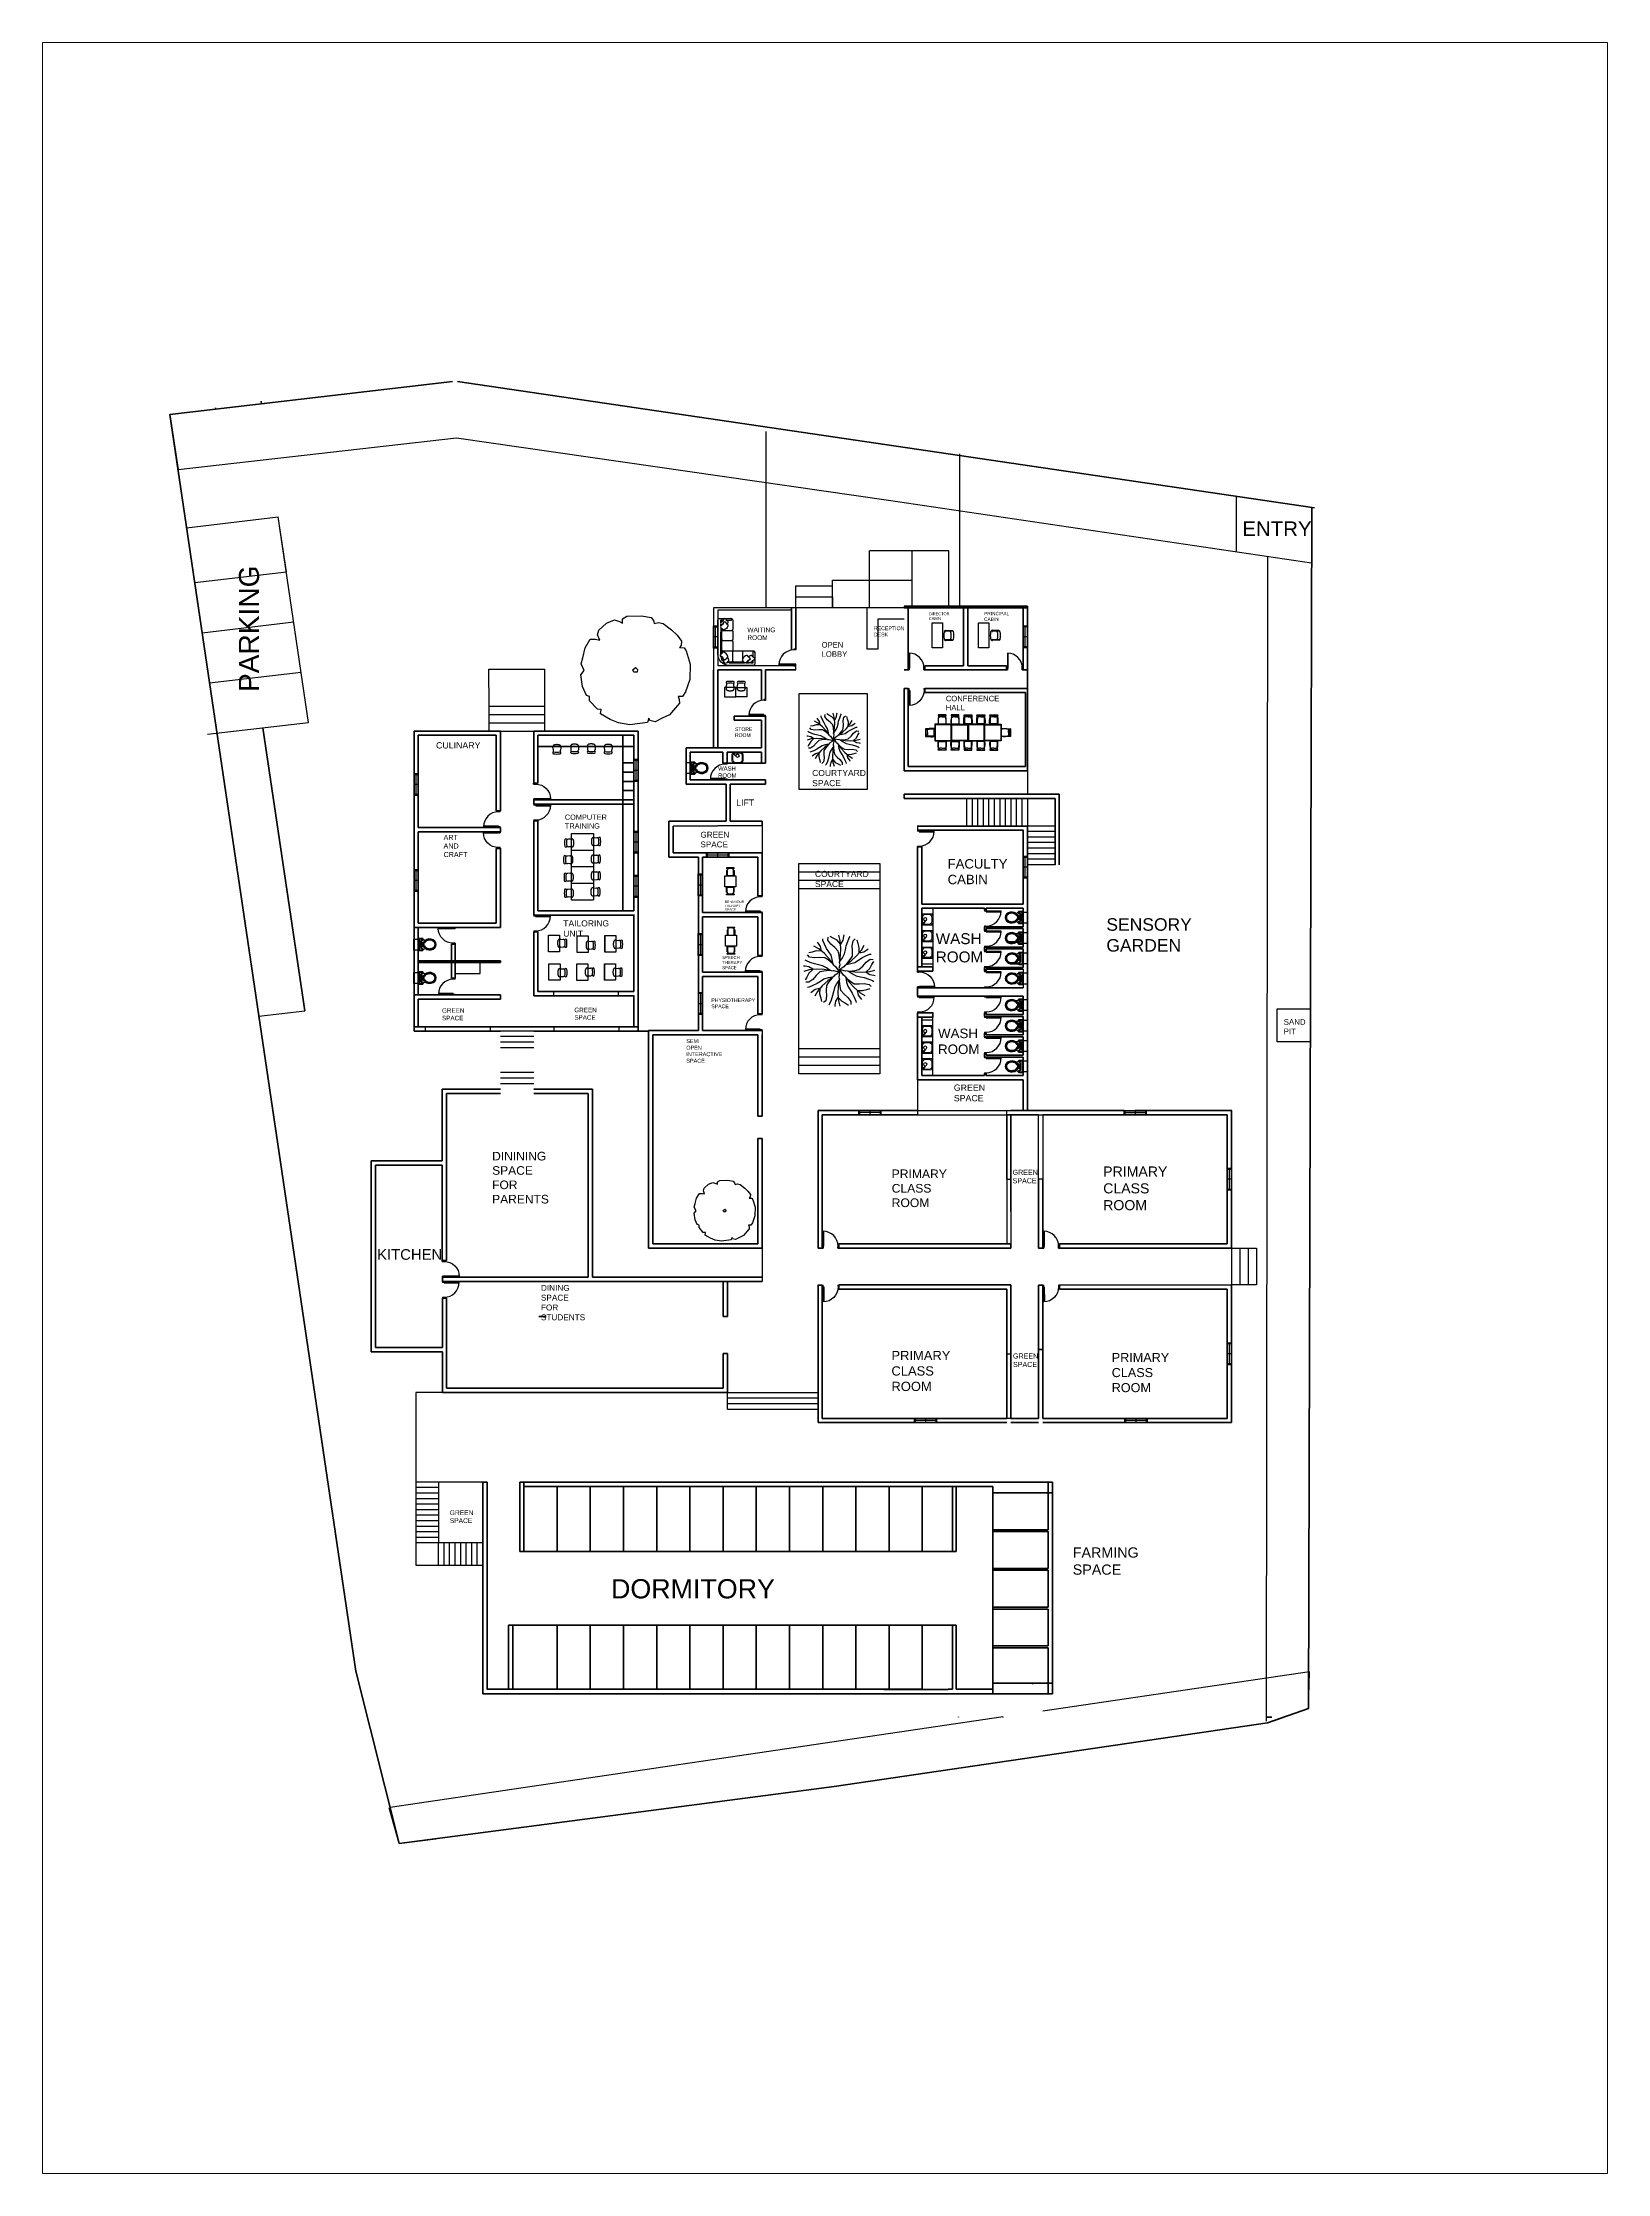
# Paper-space layout 'Layout1' of a CAD drawing. Header units: metres. Extents: x 3 to 14.1, y 4.7 to 19.9.
# The model-space entities are those that its viewports show. They can reach past a viewport. Long polylines and large blocks are cut down to what shows.
import ezdxf

# ---------------------------------------------------------------- set-up
doc = ezdxf.new("R2010")
doc.units = ezdxf.units.M
doc.header["$MEASUREMENT"] = 0
doc.linetypes.add('ACAD_ISO04W100', pattern=[30, 24, -3, 0, -3])
doc.linetypes.add('HIDDEN2', pattern=[0.1875, 0.125, -0.0625])
for name, color, linetype in [('door space', 1, 'Continuous'), ('ID-LOOSE', 31, 'Continuous'), ('ID-LOOSE2', 8, 'Continuous'), ('WINDOW', 10, 'Continuous')]:
    doc.layers.add(name, color=color, linetype=linetype)
for name, color, linetype, plot in [('PLINTH', 7, 'Continuous', False), ('STAIR', 231, 'Continuous', False), ('TEXT', 141, 'Continuous', False)]:
    doc.layers.add(name, color=color, linetype=linetype, plot=plot)
doc.layers.add('SITE BOUNDARY', color=6, linetype='ACAD_ISO04W100', lineweight=60)
doc.layers.add('WALL', color=2, linetype='Continuous', lineweight=40)
doc.styles.get("Standard").update_dxf_attribs({"font": 'arial.ttf'})

# ---------------------------------------------------------------- blocks, each defined once
blk = doc.blocks.new('A$C38697BD7')
at = {"layer": 'ID-LOOSE'}
blk.add_line((0.1, 2.55), (0.1, 2.55), dxfattribs=at)
blk.add_lwpolyline([(1.2, 0.6, -0.414214), (1.25, 0.65, -0.414214), (1.2, 0.7), (1.2, 1.15, -0.414214), (1.25, 1.2, -0.414214), (1.2, 1.25), (1.2, 1.75), (0.7, 1.75, -0.414214), (0.65, 1.8, -0.414214), (0.6, 1.75), (0.1, 1.75, -0.414214), (0, 1.85), (0, 2.45, -0.414214), (0.1, 2.55), (1.4, 2.55, -0.414214), (2, 1.95), (2, 0.1, -0.414214), (1.9, 0), (1.3, 0, -0.414214), (1.2, 0.1)], format="xyb", close=True, dxfattribs=at)
at = {"layer": 'ID-LOOSE2', "color": 9}
for points in [[(0.01, 2.2, -0.14773), (0.15, 2.29, -0.213343), (0.28, 2.41, -0.178662)], [(0.13, 2.29, -0.306663), (0.28, 2.41, -0.30633), (0.38, 2.3, 0.872847)], [(0.25, 2.2, -0.14773), (0.4, 2.29, -0.213343), (0.53, 2.41, -0.178662)], [(0.37, 2.08, 0.165541), (0.4, 2.01, 0.425989), (0.68, 2.3, 0.121523), (0.61, 2.34, -7.115464)], [(0.39, 2.33, 0.03768), (0.37, 2.34)], [(0.38, 2.29, -0.306663), (0.53, 2.41, -0.30633), (0.62, 2.3, 0.872847)], [(1.48, 2.34, 0.165541), (1.41, 2.31, 0.181425), (1.48, 2.12, 0.181425)], [(1.48, 2.31, -0.356772), (1.6, 2.45, -0.249542), (1.71, 2.32, 9.61688)], [(1.6, 2.45, -0.14773), (1.69, 2.31, -0.213343), (1.81, 2.18, -0.178662)], [(1.69, 2.33, -0.306663), (1.81, 2.18, -0.132419), (1.78, 2.12, -0.132419)], [(0.15, 2.07, -0.356772), (0.01, 2.2, -0.249542), (0.14, 2.3, 9.61688)], [(0.12, 2.08, 0.165541), (0.16, 2.01, 0.200231), (0.35, 2.09, 0.121523)], [(0.39, 2.07, -0.356772), (0.25, 2.2, -0.249542), (0.38, 2.3, 9.61688)], [(1.53, 2.14, 0.165541), (1.47, 2.11, 0.425989), (1.75, 1.83, 0.121523), (1.79, 1.9, -7.115464)], [(1.53, 2.12, -0.356772), (1.65, 2.26, -0.249542), (1.76, 2.13, 9.61688)], [(1.65, 2.26, -0.14773), (1.74, 2.11, -0.213343), (1.87, 1.98, -0.178662)], [(1.75, 2.13, -0.306663), (1.87, 1.98, -0.30633), (1.76, 1.89, 0.872847)], [(1.53, 0.3, -0.165541), (1.46, 0.34, -0.425989), (1.75, 0.62, -0.121523), (1.79, 0.55, 7.115464)], [(1.53, 0.12, -0.165541), (1.46, 0.16, -0.146641), (1.51, 0.31, -0.146641)], [(1.52, 0.33, 0.356772), (1.65, 0.19, 0.249542), (1.75, 0.32, -9.61688)], [(1.52, 0.15, 0.356772), (1.65, 0.01, 0.249542), (1.75, 0.14, -9.61688)], [(1.65, 0.19, 0.14773), (1.74, 0.33, 0.213343), (1.86, 0.46, 0.178662)], [(1.65, 0.01, 0.14773), (1.74, 0.15, 0.213343), (1.86, 0.28, 0.178662)], [(1.74, 0.31, 0.306663), (1.86, 0.46, 0.30633), (1.75, 0.56, -0.872847)], [(1.74, 0.13, 0.306663), (1.86, 0.28, 0.173914), (1.81, 0.36, 0.173914)]]:
    blk.add_lwpolyline(points, format="xyb", dxfattribs=at)
at = {"layer": 'ID-LOOSE2'}
for points in [[(0.21, 2.4), (0.1, 2.4), (0.1, 2.29, -0.414214)], [(0.16, 2.35), (0.12, 2.35, -0.414214), (0.1, 2.37), (0.1, 2.38, -0.414214), (0.12, 2.4)], [(0.12, 2.4), (0.23, 2.4, -0.414214)], [(0.56, 2.4), (0.63, 2.4, -0.414214), (0.65, 2.38), (0.65, 2.37, -0.414214), (0.63, 2.35), (0.61, 2.35, -0.414214)], [(0.6, 2.35, -0.264058), (0.64, 2.33, -0.264058)], [(0.7, 2.35, 0.302306), (0.65, 2.32, 0.302306)], [(1.15, 2.35, -0.414214), (1.2, 2.3), (1.2, 1.75, -0.414214)], [(1.48, 2.34, 0.050084), (1.4, 2.35), (1.22, 2.35, -0.414214), (1.2, 2.37), (1.2, 2.38, -0.414214), (1.22, 2.4), (1.4, 2.4, -0.056083), (1.5, 2.39)], [(1.25, 2.35, 0.414214), (1.2, 2.3), (1.2, 1.75, 0.414214)], [(0.1, 2.08), (0.1, 1.85, -0.414214), (0.05, 1.8), (0.05, 1.8, -0.414214), (0, 1.85)], [(1.8, 1.8, -0.414214), (1.75, 1.75), (1.2, 1.75, -0.414214)], [(1.8, 1.7, 0.414214), (1.75, 1.75), (1.2, 1.75, 0.414214)], [(1.8, 1.25, -0.414214), (1.75, 1.2), (1.25, 1.2, -0.414214)], [(1.8, 1.15, 0.414214), (1.75, 1.2)], [(1.8, 2.15, -0.045527), (1.83, 2.08)], [(1.85, 1.95), (1.85, 1.77, -0.414214), (1.83, 1.75), (1.82, 1.75, -0.414214), (1.8, 1.77), (1.8, 1.9)], [(1.8, 0.6, 0.414214), (1.75, 0.65), (1.25, 0.65, 0.414214)], [(1.53, 0.1), (1.3, 0.1, 0.414214), (1.25, 0.05), (1.25, 0.05, 0.414214), (1.3, 0)], [(1.85, 0.23), (1.85, 0.1), (1.74, 0.1, 0.414214)], [(1.8, 0.7, -0.414214), (1.75, 0.65)], [(1.85, 0.49), (1.85, 0.63, 0.414214), (1.83, 0.65), (1.82, 0.65, 0.414214), (1.8, 0.63), (1.8, 0.54)], [(1.8, 0.16), (1.8, 0.12, 0.414214), (1.82, 0.1), (1.83, 0.1, 0.414214), (1.85, 0.12)], [(1.85, 0.12), (1.85, 0.21, 0.414214)]]:
    blk.add_lwpolyline(points, format="xyb", dxfattribs=at)
for points in [[(0.31, 2.4), (0.47, 2.4)], [(0.47, 2.4), (0.31, 2.4)], [(0.41, 2.35), (0.36, 2.35)], [(1.4, 2.4), (0.56, 2.4)], [(0.65, 2.16), (0.65, 1.8)], [(1.85, 1.95), (1.85, 0.74)], [(1.85, 0.41), (1.85, 0.31)], [(1.85, 0.31), (1.85, 0.38)]]:
    blk.add_lwpolyline(points, dxfattribs=at)
for points in [[(0.67, 2.4), (1.18, 2.4, -0.414214), (1.2, 2.38), (1.2, 2.37, -0.414214), (1.18, 2.35), (0.67, 2.35, -0.414214), (0.65, 2.37), (0.65, 2.38, -0.414214)], [(1.85, 1.22), (1.85, 1.73, 0.414214), (1.83, 1.75), (1.82, 1.75, 0.414214), (1.8, 1.73), (1.8, 1.22, 0.414214), (1.82, 1.2), (1.83, 1.2, 0.414214)], [(1.85, 0.67), (1.85, 1.18, 0.414214), (1.83, 1.2), (1.82, 1.2, 0.414214), (1.8, 1.18), (1.8, 0.67, 0.414214), (1.82, 0.65), (1.83, 0.65, 0.414214)]]:
    blk.add_lwpolyline(points, format="xyb", close=True, dxfattribs=at)
blk = doc.blocks.new('A$C4B991D7D')
at = {"layer": 'ID-LOOSE'}
for p, q in [((0.1, 0.54), (0.1, 0.52)), ((0.1, 0.02), (0.1, 0.04)), ((0.47, 0.54), (0.12, 0.56)), ((0.46, 0.51), (0.12, 0.5)), ((0.46, 0.05), (0.12, 0.06)), ((0.47, 0.02), (0.12, 0)), ((0.46, 0.51), (0.46, 0.54)), ((0.46, 0.05), (0.46, 0.01)), ((0.52, 0.49), (0.52, 0.51)), ((0.52, 0.07), (0.52, 0.05))]:
    blk.add_line(p, q, dxfattribs=at)
for centre, radius, start, end in [((0.96, 0.28), 0.961, 169.2995, 190.7005), ((0.1, 0.46), 0.0846, 90.7158, 180.3544), ((0.1, 0.1), 0.0846, 179.6456, 269.2842), ((0.12, 0.54), 0.0176, 88.1708, 194.5154), ((0.12, 0.51), 0.0176, 165.4846, 271.8292), ((0.12, 0.04), 0.0176, 88.1708, 194.5154), ((0.12, 0.02), 0.0176, 165.4846, 271.8292), ((-0.28, 0.28), 0.689, 341.5812, 18.4188), ((0.46, 0.51), 0.00115, 272.5404, 360), ((0.46, 0.05), 0.00115, 0, 87.4596), ((0.47, 0.5), 0.0458, 16.4199, 87.4596), ((0.47, 0.06), 0.0458, 272.5404, 343.5801), ((-0.24, 0.28), 0.793, 344.4748, 15.5252)]:
    blk.add_arc(centre, radius, start, end, dxfattribs=at)
blk = doc.blocks.new('A$C1D6968EA')
at = {"layer": 'ID-LOOSE2'}
for p, q in [((0, 0.39), (0.02, 0.39)), ((0, 0.02), (0.02, 0.02)), ((0.02, 0.39), (0.02, 0.4)), ((0.02, 0.39), (0.02, 0.4)), ((0.02, 0.02), (0.02, 0.01)), ((0.02, 0.02), (0.02, 0.01)), ((0.37, 0.2), (0.37, 0.31)), ((0.37, 0.2), (0.37, 0.09)), ((0.45, 0.2), (0.45, 0.38)), ((0.45, 0.2), (0.45, 0.02)), ((0.46, 0.2), (0.46, 0.38)), ((0.46, 0.2), (0.46, 0.38)), ((0.46, 0.2), (0.46, 0.02)), ((0.46, 0.2), (0.46, 0.02))]:
    blk.add_line(p, q, dxfattribs=at)
for centre, radius, start, end in [((0.14, -0.75), 1.15, 78.4357, 96.8363), ((-0.01, 0.39), 0.012, 341.7536, 26.5375), ((0.14, 1.15), 1.15, 263.1637, 281.5643), ((-0.01, 0.01), 0.012, 333.4625, 18.2464), ((0.28, 0.31), 0.0978, 0.5164, 53.1927), ((0.28, 0.1), 0.0978, 306.8073, 359.4836), ((0.35, 0.68), 0.317, 271.1591, 287.5641), ((0.35, -0.28), 0.317, 72.4359, 88.8409), ((0.39, 0.62), 0.241, 264.5513, 285.9626), ((0.39, -0.22), 0.241, 74.0374, 95.4487), ((0.45, 0.38), 0.000433, 341.7715, 99.2202), ((0.45, 0.38), 0.000725, 357.3762, 107.5208), ((0.45, 0.02), 0.000725, 252.4792, 2.6238), ((0.45, 0.02), 0.000433, 260.7798, 18.2285), ((0.46, 0.38), 0.00242, 10.345, 111.3742), ((0.46, 0.02), 0.00242, 248.6258, 349.655)]:
    blk.add_arc(centre, radius, start, end, dxfattribs=at)
blk = doc.blocks.new('A$C50846A53')
at = {"linetype": 'Continuous'}
for p, q in [((0, 0.74), (0, 0.56)), ((0.5, 0.74), (0, 0.74)), ((0, 0.56), (0.08, 0.56)), ((0.47, 0.71), (0.03, 0.71)), ((0.03, 0.71), (0.03, 0.59)), ((0.03, 0.59), (0.063, 0.59)), ((0.093, 0.64), (0.063, 0.59)), ((0.11, 0.61), (0.08, 0.56)), ((0.093, 0.64), (0.407, 0.64)), ((0.11, 0.61), (0.39, 0.61)), ((0.15, 0.557), (0.15, 0.52)), ((0.15, 0.557), (0.351, 0.557)), ((0.17, 0.537), (0.332, 0.537)), ((0.2, 0.507), (0.2, 0.488)), ((0.2, 0.507), (0.301, 0.507)), ((0.301, 0.507), (0.301, 0.488)), ((0.351, 0.557), (0.351, 0.52)), ((0.42, 0.56), (0.39, 0.61)), ((0.437, 0.59), (0.407, 0.64)), ((0.42, 0.56), (0.5, 0.56)), ((0.437, 0.59), (0.47, 0.59)), ((0.47, 0.59), (0.47, 0.71)), ((0.5, 0.56), (0.5, 0.74))]:
    blk.add_line(p, q, dxfattribs=at)
for centre, radius, start, end in [((-0.039, 0.461), 0.106, 344.64203, 68.73386), ((0.11, 0.542), 0.06, 306.00324, 355.47984), ((0.391, 0.542), 0.06, 184.52019, 233.99594), ((0.539, 0.461), 0.106, 111.26614, 195.35797)]:
    blk.add_arc(centre, radius, start, end, dxfattribs=at)
blk.add_ellipse((0.251, 0.274), major_axis=(0, 0.274), ratio=0.828948, start_param=0.459479, end_param=5.823706, dxfattribs=at)
for points, knots in [([(0.145, 0.493), (0.144, 0.492), (0.143, 0.491), (0.132, 0.483), (0.123, 0.475), (0.106, 0.457), (0.098, 0.447), (0.084, 0.426), (0.077, 0.415), (0.066, 0.391), (0.061, 0.378), (0.053, 0.352), (0.05, 0.339), (0.045, 0.311), (0.044, 0.298), (0.043, 0.27), (0.043, 0.256), (0.046, 0.228), (0.049, 0.215), (0.055, 0.188), (0.059, 0.175), (0.069, 0.15), (0.075, 0.138), (0.088, 0.116), (0.095, 0.105), (0.111, 0.085), (0.12, 0.077), (0.138, 0.06), (0.147, 0.053), (0.167, 0.041), (0.178, 0.036), (0.199, 0.028), (0.209, 0.025), (0.231, 0.021), (0.242, 0.02), (0.264, 0.02), (0.275, 0.021), (0.297, 0.026), (0.307, 0.029), (0.328, 0.038), (0.338, 0.044), (0.358, 0.057), (0.367, 0.064), (0.385, 0.081), (0.394, 0.09), (0.409, 0.11), (0.416, 0.121), (0.429, 0.144), (0.434, 0.156), (0.444, 0.181), (0.448, 0.194), (0.454, 0.221), (0.456, 0.235), (0.458, 0.262), (0.458, 0.276), (0.457, 0.304), (0.455, 0.318), (0.45, 0.345), (0.447, 0.358), (0.438, 0.384), (0.433, 0.396), (0.421, 0.42), (0.414, 0.431), (0.399, 0.452), (0.391, 0.461), (0.374, 0.479), (0.365, 0.486), (0.356, 0.493)], [0.542145, 0.542145, 0.542145, 0.542145, 0.562703, 0.562703, 0.724661, 0.724661, 0.886619, 0.886619, 1.048577, 1.048577, 1.210535, 1.210535, 1.372493, 1.372493, 1.534451, 1.534451, 1.696409, 1.696409, 1.858367, 1.858367, 2.020325, 2.020325, 2.182283, 2.182283, 2.344241, 2.344241, 2.506199, 2.506199, 2.668157, 2.668157, 2.830115, 2.830115, 2.992073, 2.992073, 3.154031, 3.154031, 3.315989, 3.315989, 3.477947, 3.477947, 3.639905, 3.639905, 3.801863, 3.801863, 3.963821, 3.963821, 4.125779, 4.125779, 4.287737, 4.287737, 4.449695, 4.449695, 4.611653, 4.611653, 4.773611, 4.773611, 4.935569, 4.935569, 5.097526, 5.097526, 5.259484, 5.259484, 5.421442, 5.421442, 5.5834, 5.5834, 5.741045, 5.741045, 5.741045, 5.741045]), ([(0.2, 0.488), (0.17, 0.474), (0.164, 0.47), (0.151, 0.46), (0.144, 0.454), (0.13, 0.439), (0.123, 0.431), (0.111, 0.413), (0.106, 0.404), (0.096, 0.384), (0.091, 0.373), (0.084, 0.352), (0.081, 0.34), (0.076, 0.317), (0.075, 0.305), (0.073, 0.282), (0.073, 0.27), (0.074, 0.246), (0.076, 0.234), (0.08, 0.211), (0.083, 0.2), (0.09, 0.178), (0.095, 0.167), (0.104, 0.147), (0.11, 0.138), (0.122, 0.12), (0.128, 0.112), (0.142, 0.097), (0.149, 0.09), (0.165, 0.078), (0.173, 0.073), (0.189, 0.064), (0.197, 0.06), (0.214, 0.055), (0.222, 0.053), (0.239, 0.05), (0.248, 0.05), (0.266, 0.051), (0.276, 0.052), (0.296, 0.057), (0.306, 0.061), (0.325, 0.071), (0.335, 0.077), (0.353, 0.091), (0.361, 0.099), (0.377, 0.117), (0.384, 0.127), (0.398, 0.149), (0.404, 0.161), (0.414, 0.185), (0.418, 0.198), (0.424, 0.225), (0.426, 0.239), (0.428, 0.267), (0.428, 0.281), (0.426, 0.309), (0.424, 0.323), (0.418, 0.349), (0.414, 0.363), (0.404, 0.387), (0.398, 0.399), (0.385, 0.421), (0.378, 0.431), (0.362, 0.449), (0.353, 0.458), (0.338, 0.469), (0.332, 0.474), (0.301, 0.488)], [0.459479, 0.459479, 0.459479, 0.459479, 0.567422, 0.567422, 0.720865, 0.720865, 0.874307, 0.874307, 1.02775, 1.02775, 1.181192, 1.181192, 1.334635, 1.334635, 1.488077, 1.488077, 1.64152, 1.64152, 1.794963, 1.794963, 1.948405, 1.948405, 2.101848, 2.101848, 2.25529, 2.25529, 2.408733, 2.408733, 2.562175, 2.562175, 2.715618, 2.715618, 2.86906, 2.86906, 3.022503, 3.022503, 3.175946, 3.175946, 3.356457, 3.356457, 3.536968, 3.536968, 3.717479, 3.717479, 3.89799, 3.89799, 4.078501, 4.078501, 4.259012, 4.259012, 4.439523, 4.439523, 4.620035, 4.620035, 4.800546, 4.800546, 4.981057, 4.981057, 5.161568, 5.161568, 5.342079, 5.342079, 5.52259, 5.52259, 5.703101, 5.703101, 5.823706, 5.823706, 5.823706, 5.823706])]:
    blk.add_open_spline(points, degree=3, knots=knots, dxfattribs=at)
blk = doc.blocks.new('BRANCHZ', base_point=(0.5, 0.5))
for p, q in [((0.83, 0.567), (0.876, 0.621)), ((0.876, 0.621), (0.934, 0.663)), ((0.934, 0.663), (0.976, 0.659)), ((0.959, 0.588), (0.984, 0.629)), ((0.533, 0.508), (0.5, 0.5)), ((0.584, 0.496), (0.533, 0.508)), ((0.613, 0.5), (0.584, 0.496)), ((0.613, 0.5), (0.717, 0.483)), ((0.629, 0.496), (0.684, 0.458)), ((0.642, 0.496), (0.721, 0.504)), ((0.684, 0.458), (0.738, 0.429)), ((0.717, 0.483), (0.821, 0.479)), ((0.721, 0.504), (0.776, 0.517)), ((0.738, 0.429), (0.796, 0.416)), ((0.776, 0.517), (0.83, 0.567)), ((0.796, 0.416), (0.851, 0.404)), ((0.821, 0.479), (0.926, 0.488)), ((0.851, 0.404), (0.913, 0.383)), ((0.876, 0.483), (0.93, 0.533)), ((0.876, 0.479), (0.93, 0.446)), ((0.913, 0.383), (0.967, 0.362)), ((0.926, 0.488), (1.001, 0.508)), ((0.93, 0.533), (0.959, 0.588)), ((0.93, 0.446), (0.984, 0.437)), ((0.967, 0.362), (0.984, 0.35)), ((0.984, 0.437), (1.005, 0.433))]:
    blk.add_line(p, q)
blk = doc.blocks.new('TREE-16')
at = {"xscale": 120, "yscale": 120, "zscale": 120}
for rotation in [134.9999999999999, 90, 44.99999999999985, 180, 224.9999999999999, 270, 314.9999999999998]:
    blk.add_blockref('BRANCHZ', (0, 0), dxfattribs=dict(at, rotation=rotation))
blk.add_blockref('BRANCHZ', (0, 0), dxfattribs=at)
blk = doc.blocks.new('A$C027E3DAA')
at = {"lineweight": 5}
for p, q in [((0, 100), (0, 320)), ((31, 132), (31, 288)), ((48, 356), (128, 276)), ((142, 290), (63, 369)), ((320, 420), (100, 420)), ((128, 276), (142, 290)), ((291, 388), (131, 388)), ((291, 32), (131, 32)), ((391, 132), (391, 288)), ((420, 100), (420, 320)), ((320, 0), (100, 0))]:
    blk.add_line(p, q, dxfattribs=at)
for centre, radius in [((47, 373), 16.5), ((47, 373), 8.24), ((214, 287), 68.5), ((214, 287), 54.8)]:
    blk.add_circle(centre, radius, dxfattribs=at)
for centre, start, end in [((100, 320), 90, 180), ((100, 100), 180, 270), ((131, 288), 90, 180), ((131, 132), 180, 270), ((291, 288), 0, 90), ((291, 132), 270, 0), ((320, 320), 0, 90), ((320, 100), 270, 0)]:
    blk.add_arc(centre, 100, start, end, dxfattribs=at)
blk = doc.blocks.new('A$C47EF7D3D')
for p, q in [((0, 675), (40, 675)), ((0, 125), (0, 675)), ((40, 125), (0, 125)), ((40, 125), (40, 675)), ((103, 607), (40, 607)), ((103, 193), (40, 193)), ((181, 675), (525, 675)), ((181, 675), (181, 635)), ((181, 125), (181, 165)), ((181, 125), (525, 125)), ((190, 635), (550, 635)), ((550, 165), (190, 165)), ((525, 675), (525, 635)), ((525, 125), (525, 165)), ((550, 635), (550, 165)), ((568, 800), (1368, 800)), ((568, 0), (568, 800)), ((1368, 0), (568, 0)), ((1368, 800), (1368, 0)), ((1746, 635), (1386, 635)), ((1386, 635), (1386, 165)), ((1386, 165), (1746, 165)), ((1755, 675), (1411, 675)), ((1411, 675), (1411, 635)), ((1411, 125), (1411, 165)), ((1755, 125), (1411, 125)), ((1755, 675), (1755, 635)), ((1755, 125), (1755, 165)), ((1834, 607), (1896, 607)), ((1834, 193), (1896, 193)), ((1936, 675), (1896, 675)), ((1896, 125), (1896, 675)), ((1896, 125), (1936, 125)), ((1936, 125), (1936, 675))]:
    blk.add_line(p, q)
for centre, start, end in [((190, 485), 90, 180), ((190, 315), 180, 270), ((1746, 485), 0, 90), ((1746, 315), 270, 0)]:
    blk.add_arc(centre, 150, start, end)
blk = doc.blocks.new('Simple tree 13_cad-block.com')
at = {"color": 0}
for points in [[(-1468, -1499), (-1766, -1175), (-1766, -1008), (-1883, -968), (-2037, -632), (-2103, -179), (-1973, -11), (-2089, 248), (-2025, 481), (-1935, 856), (-1740, 1192), (-1534, 1192), (-1378, 1153), (-1456, 1360), (-1416, 1541), (-1119, 1813), (-809, 1943), (-615, 1878), (-498, 1813), (-498, 1981), (-330, 2085), (227, 2098), (602, 2033), (692, 1917), (718, 1800), (886, 1839), (1068, 1800), (1391, 1555), (1611, 1348), (1779, 1115), (1766, 946), (1701, 868), (1883, 856), (1948, 752), (2102, 235), (2090, -361), (1934, -839), (1818, -1008), (1649, -1008), (1689, -1124), (1701, -1266), (1313, -1719), (1028, -1848), (757, -1991), (550, -1939), (511, -1848), (459, -2017), (-214, -2107), (-653, -2029), (-977, -1900), (-1352, -1681), (-1326, -1512)], [(-58, -76), (-97, 15), (6, 105), (84, 28), (71, -76)]]:
    blk.add_lwpolyline(points, close=True, dxfattribs=at)

msp = doc.modelspace()

# ---------------------------------------------------------------- linework, layer by layer
for p, q in [((284.692, 40.829), (284.774, 103.948)), ((257.123, 95.295), (257.123, 95.294)), ((268.433, 90.835), (268.433, 89.335)), ((269.333, 90.835), (269.333, 89.335)), ((271.733, 90.835), (271.733, 89.335)), ((238.706, 89.023), (238.706, 86.753)), ((257.353, 89.355), (257.353, 89.375)), ((265.773, 89.355), (265.773, 89.105)), ((271.733, 89.335), (268.433, 89.335)), ((257.123, 84.645), (254.123, 84.645)), ((266.003, 84.575), (266.603, 84.575)), ((266.603, 84.875), (266.603, 81.705)), ((266.003, 83.975), (266.603, 83.975)), ((266.003, 83.675), (266.603, 83.675)), ((269.503, 83.875), (271.503, 83.875)), ((266.003, 83.075), (266.603, 83.075)), ((266.003, 82.775), (266.603, 82.775)), ((266.003, 82.175), (266.603, 82.175)), ((269.503, 82.775), (271.503, 82.775)), ((270.611, 83.075), (271.503, 83.075)), ((266.003, 81.875), (266.603, 81.875)), ((270.796, 81.875), (271.503, 81.875)), ((271.503, 81.575), (271.503, 80.575)), ((238.706, 80.184), (238.704, 80.184)), ((266.603, 78.815), (266.003, 78.815)), ((266.603, 75.815), (266.603, 78.985)), ((257.123, 78.254), (257.123, 78.253)), ((257.353, 73.61), (257.353, 78.023)), ((266.603, 78.515), (266.003, 78.515)), ((266.603, 77.915), (266.003, 77.915)), ((266.603, 77.615), (266.003, 77.615)), ((266.603, 77.015), (266.003, 77.015)), ((266.603, 76.715), (266.003, 76.715)), ((260.383, 73.922), (265.773, 73.922)), ((260.613, 73.922), (265.773, 73.922)), ((270.613, 73.922), (270.843, 73.922)), ((257.123, 72.392), (257.123, 72.392)), ((257.123, 72.392), (257.123, 72.392)), ((260.383, 66.462), (260.613, 66.462)), ((261.513, 66.692), (270.613, 66.692)), ((261.513, 66.462), (270.843, 66.462)), ((284.153, 66.462), (284.153, 64.462)), ((240.239, 63.752), (240.239, 61.069)), ((260.613, 64.232), (260.613, 64.232)), ((270.613, 57.232), (270.613, 64.232)), ((272.573, 64.461), (272.573, 57.232)), ((240.239, 61.069), (240.241, 61.069)), ((260.613, 57.002), (264.613, 57.002)), ((272.015, 42.862), (272.015, 42.828)), ((287.021, 43.503), (272.573, 41.367)), ((286.967, 41.503), (287.021, 43.503)), ((270.423, 41.05), (237.185, 36.138)), ((286.967, 41.503), (285.084, 40.829)), ((237.675, 34.198), (237.128, 36.121)), ((237.675, 34.198), (239.66, 34.443)), ((239.66, 34.443), (239.658, 34.457))]:
    msp.add_line(p, q)
at = {"layer": 'Defpoints'}
for p, q in [((230.205, 112.214), (230.183, 112.363)), ((225.237, 111.63), (225.682, 108.664)), ((227.721, 111.922), (227.71, 111.996)), ((225.682, 108.664), (240.771, 110.374)), ((240.771, 110.374), (264.198, 107.001)), ((264.198, 107.001), (287.142, 103.597)), ((283.08, 104.2), (283.08, 107.197)), ((287.151, 106.597), (287.151, 103.597)), ((226.144, 105.501), (231.112, 106.084)), ((231.552, 103.115), (231.112, 106.084)), ((232.76, 94.95), (231.112, 106.084)), ((226.583, 102.532), (231.552, 103.115)), ((226.986, 99.81), (231.954, 100.393)), ((259.169, 98.876), (259.17, 98.876)), ((227.389, 97.088), (232.357, 97.672)), ((265.273, 98.025), (265.273, 98.025)), ((265.273, 98.025), (265.273, 98.025)), ((265.273, 98.025), (265.273, 98.025)), ((268.503, 98.025), (268.502, 98.025)), ((227.271, 94.306), (232.76, 94.95)), ((232.547, 79.319), (230.276, 94.659)), ((247.014, 88.935), (248.214, 88.935)), ((247.014, 85.335), (247.014, 88.935)), ((248.214, 88.935), (248.214, 85.335)), ((247.014, 88.035), (248.214, 88.035)), ((247.014, 87.135), (248.214, 87.135)), ((247.014, 86.235), (248.214, 86.235)), ((247.014, 85.335), (248.214, 85.335)), ((248.825, 83.388), (248.825, 82.502)), ((247.797, 80.971), (247.295, 80.971)), ((248.795, 81.871), (248.795, 80.971)), ((230.063, 79.027), (232.547, 79.319)), ((285.27, 79.437), (287.07, 79.437)), ((285.27, 77.637), (285.27, 79.437)), ((287.07, 79.437), (287.07, 77.637)), ((257.352, 78.254), (257.353, 78.023)), ((287.07, 77.637), (285.27, 77.637)), ((272.573, 64.461), (272.343, 64.461)), ((242.204, 53.778), (239.804, 53.778))]:
    msp.add_line(p, q, dxfattribs=at)
at = {"layer": 'door space'}
for p, q in [((265.315, 98.704), (265.315, 97.894)), ((265.35, 97.894), (265.35, 98.704)), ((270.648, 98.705), (270.648, 97.895)), ((270.683, 97.895), (270.683, 98.705)), ((265.315, 97.894), (265.27, 97.894)), ((265.27, 97.894), (265.27, 97.794)), ((265.27, 97.794), (265.32, 97.794)), ((265.315, 97.894), (265.35, 97.894)), ((265.315, 97.894), (265.315, 97.854)), ((265.32, 97.854), (265.315, 97.854)), ((265.32, 97.854), (265.32, 97.794)), ((266.125, 97.854), (266.12, 97.854)), ((266.12, 97.794), (266.12, 97.854)), ((266.12, 97.794), (266.17, 97.794)), ((266.17, 97.894), (266.125, 97.894)), ((266.125, 97.854), (266.125, 97.894)), ((266.17, 97.794), (266.17, 97.894)), ((270.648, 97.895), (270.603, 97.895)), ((270.603, 97.895), (270.603, 97.795)), ((270.603, 97.795), (270.653, 97.795)), ((270.648, 97.895), (270.683, 97.895)), ((270.648, 97.895), (270.648, 97.855)), ((270.653, 97.855), (270.648, 97.855)), ((270.653, 97.855), (270.653, 97.795)), ((271.458, 97.855), (271.453, 97.855)), ((271.453, 97.795), (271.453, 97.855)), ((271.453, 97.795), (271.503, 97.795)), ((271.503, 97.895), (271.458, 97.895)), ((271.458, 97.855), (271.458, 97.895)), ((271.503, 97.795), (271.503, 97.895)), ((257.44, 96.196), (257.44, 96.151)), ((257.54, 96.196), (257.44, 96.196)), ((257.48, 96.151), (257.44, 96.151)), ((257.48, 96.151), (257.48, 96.146)), ((257.54, 96.146), (257.48, 96.146)), ((257.54, 96.146), (257.54, 96.196)), ((265.272, 96.784), (265.322, 96.785)), ((265.273, 96.684), (265.272, 96.784)), ((265.318, 96.685), (265.273, 96.684)), ((265.318, 96.685), (265.317, 96.725)), ((265.322, 96.725), (265.317, 96.725)), ((265.326, 95.875), (265.318, 96.685)), ((265.318, 96.685), (265.353, 96.685)), ((265.322, 96.725), (265.322, 96.785)), ((265.353, 96.685), (265.361, 95.875)), ((266.122, 96.793), (266.172, 96.793)), ((266.122, 96.793), (266.122, 96.733)), ((266.127, 96.733), (266.122, 96.733)), ((266.127, 96.733), (266.128, 96.693)), ((266.173, 96.693), (266.128, 96.693)), ((266.172, 96.793), (266.173, 96.693)), ((257.44, 95.376), (256.63, 95.376)), ((256.63, 95.341), (257.44, 95.341)), ((257.44, 95.341), (257.44, 95.376)), ((257.44, 95.341), (257.44, 95.296)), ((257.44, 95.341), (257.48, 95.341)), ((257.44, 95.296), (257.54, 95.296)), ((257.48, 95.346), (257.48, 95.341)), ((257.48, 95.346), (257.54, 95.346)), ((257.54, 95.296), (257.54, 95.346)), ((255.353, 92.734), (255.353, 92.689)), ((255.453, 92.734), (255.353, 92.734)), ((255.393, 92.689), (255.353, 92.689)), ((255.393, 92.689), (255.393, 92.684)), ((255.453, 92.684), (255.393, 92.684)), ((255.453, 92.684), (255.453, 92.734)), ((244.962, 91.652), (245.062, 91.653)), ((244.962, 91.602), (244.962, 91.652)), ((244.962, 91.602), (245.022, 91.602)), ((245.022, 91.607), (245.062, 91.608)), ((245.022, 91.607), (245.022, 91.602)), ((245.062, 91.653), (245.062, 91.608)), ((255.353, 91.914), (254.543, 91.914)), ((254.543, 91.879), (255.353, 91.879)), ((255.353, 91.879), (255.353, 91.914)), ((255.353, 91.879), (255.353, 91.834)), ((255.353, 91.879), (255.393, 91.879)), ((255.353, 91.834), (255.453, 91.834)), ((255.393, 91.884), (255.453, 91.884)), ((255.453, 91.834), (255.453, 91.884)), ((255.753, 91.885), (255.753, 91.88)), ((243.054, 90.153), (243.054, 90.108)), ((243.154, 90.153), (243.054, 90.153)), ((243.094, 90.108), (243.054, 90.108)), ((243.094, 90.108), (243.094, 90.103)), ((243.154, 90.103), (243.094, 90.103)), ((243.154, 90.103), (243.154, 90.153)), ((244.971, 90.752), (244.97, 90.802)), ((245.03, 90.802), (244.97, 90.802)), ((245.071, 90.753), (244.971, 90.752)), ((244.974, 90.518), (244.974, 90.468)), ((245.074, 90.518), (244.974, 90.518)), ((245.034, 90.468), (244.974, 90.468)), ((245.03, 90.802), (245.031, 90.797)), ((245.071, 90.798), (245.031, 90.797)), ((245.074, 90.473), (245.034, 90.473)), ((245.034, 90.468), (245.034, 90.473)), ((245.07, 90.833), (245.88, 90.841)), ((245.071, 90.798), (245.07, 90.833)), ((245.88, 90.806), (245.071, 90.798)), ((245.071, 90.798), (245.071, 90.753)), ((245.074, 90.473), (245.074, 90.518)), ((245.884, 90.473), (245.074, 90.473)), ((245.074, 90.473), (245.074, 90.438)), ((245.074, 90.438), (245.884, 90.438)), ((242.236, 88.971), (243.046, 88.979)), ((243.046, 88.944), (242.236, 88.936)), ((243.054, 89.333), (242.244, 89.333)), ((242.244, 89.298), (243.054, 89.298)), ((243.046, 89.024), (243.146, 89.025)), ((243.046, 88.979), (243.046, 89.024)), ((243.046, 88.979), (243.046, 88.944)), ((243.046, 88.979), (243.086, 88.979)), ((243.054, 89.298), (243.054, 89.333)), ((243.054, 89.298), (243.054, 89.253)), ((243.054, 89.298), (243.094, 89.298)), ((243.054, 89.253), (243.154, 89.253)), ((243.086, 88.974), (243.086, 88.979)), ((243.086, 88.974), (243.146, 88.975)), ((243.094, 89.303), (243.094, 89.298)), ((243.094, 89.303), (243.154, 89.303)), ((243.146, 89.025), (243.146, 88.975)), ((243.154, 89.253), (243.154, 89.303)), ((244.974, 89.668), (244.974, 89.618)), ((244.974, 89.668), (245.034, 89.668)), ((244.974, 89.618), (245.074, 89.618)), ((245.034, 89.663), (245.034, 89.668)), ((245.034, 89.663), (245.074, 89.663)), ((245.074, 89.618), (245.074, 89.663)), ((265.77, 89.101), (265.77, 89.051)), ((265.87, 89.101), (265.77, 89.101)), ((265.83, 89.051), (265.77, 89.051)), ((265.87, 89.056), (265.83, 89.056)), ((265.83, 89.051), (265.83, 89.056)), ((265.87, 89.056), (265.87, 89.101)), ((266.68, 89.056), (265.87, 89.056)), ((265.87, 89.056), (265.87, 89.021)), ((265.87, 89.021), (266.68, 89.021)), ((243.094, 88.17), (243.054, 88.169)), ((243.055, 88.124), (243.054, 88.169)), ((243.155, 88.125), (243.055, 88.124)), ((243.094, 88.17), (243.094, 88.175)), ((243.154, 88.175), (243.094, 88.175)), ((243.154, 88.175), (243.155, 88.125)), ((265.77, 88.251), (265.77, 88.201)), ((265.77, 88.251), (265.83, 88.251)), ((265.77, 88.201), (265.87, 88.201)), ((265.83, 88.246), (265.83, 88.251)), ((265.83, 88.246), (265.87, 88.246)), ((265.87, 88.201), (265.87, 88.246)), ((257.253, 85.541), (257.253, 85.496)), ((257.353, 85.541), (257.253, 85.541)), ((257.293, 85.496), (257.253, 85.496)), ((257.293, 85.496), (257.293, 85.491)), ((257.353, 85.491), (257.293, 85.491)), ((257.353, 85.491), (257.353, 85.541)), ((244.963, 84.505), (244.963, 84.455)), ((245.063, 84.505), (244.963, 84.505)), ((245.023, 84.455), (244.963, 84.455)), ((245.063, 84.46), (245.023, 84.46)), ((245.023, 84.455), (245.023, 84.46)), ((245.063, 84.46), (245.063, 84.505)), ((245.873, 84.46), (245.063, 84.46)), ((245.063, 84.46), (245.063, 84.425)), ((245.063, 84.425), (245.873, 84.425)), ((257.253, 84.721), (256.443, 84.721)), ((256.443, 84.686), (257.253, 84.686)), ((257.253, 84.686), (257.253, 84.721)), ((257.253, 84.686), (257.253, 84.641)), ((257.253, 84.686), (257.293, 84.686)), ((257.253, 84.641), (257.353, 84.641)), ((257.293, 84.691), (257.293, 84.686)), ((257.293, 84.691), (257.353, 84.691)), ((257.353, 84.641), (257.353, 84.691)), ((269.401, 84.772), (269.401, 84.722)), ((269.501, 84.772), (269.401, 84.772)), ((269.461, 84.722), (269.401, 84.722)), ((269.501, 84.727), (269.461, 84.727)), ((269.461, 84.722), (269.461, 84.727)), ((269.501, 84.727), (269.501, 84.772)), ((270.311, 84.727), (269.501, 84.727)), ((269.501, 84.727), (269.501, 84.692)), ((269.501, 84.692), (270.311, 84.692)), ((239.787, 83.783), (240.597, 83.791)), ((240.597, 83.756), (239.787, 83.748)), ((240.597, 83.836), (240.697, 83.837)), ((240.597, 83.791), (240.597, 83.836)), ((240.597, 83.791), (240.637, 83.792)), ((240.597, 83.791), (240.597, 83.756)), ((240.637, 83.787), (240.637, 83.792)), ((240.637, 83.787), (240.697, 83.787)), ((240.697, 83.837), (240.697, 83.787)), ((244.963, 83.655), (244.963, 83.605)), ((244.963, 83.655), (245.023, 83.655)), ((244.963, 83.605), (245.063, 83.605)), ((245.023, 83.65), (245.023, 83.655)), ((245.023, 83.65), (245.063, 83.65)), ((245.063, 83.605), (245.063, 83.65)), ((269.401, 83.922), (269.401, 83.872)), ((269.401, 83.922), (269.461, 83.922)), ((269.401, 83.872), (269.501, 83.872)), ((269.403, 83.675), (269.403, 83.625)), ((269.503, 83.675), (269.403, 83.675)), ((269.463, 83.625), (269.403, 83.625)), ((269.461, 83.917), (269.461, 83.922)), ((269.461, 83.917), (269.501, 83.917)), ((269.503, 83.63), (269.463, 83.63)), ((269.463, 83.625), (269.463, 83.63)), ((269.501, 83.872), (269.501, 83.917)), ((269.503, 83.63), (269.503, 83.675)), ((270.313, 83.63), (269.503, 83.63)), ((269.503, 83.63), (269.503, 83.595)), ((269.503, 83.595), (270.313, 83.595)), ((240.645, 82.982), (240.605, 82.981)), ((240.606, 82.936), (240.605, 82.981)), ((240.706, 82.937), (240.606, 82.936)), ((240.645, 82.982), (240.645, 82.987)), ((240.705, 82.987), (240.645, 82.987)), ((240.705, 82.987), (240.706, 82.937)), ((257.248, 82.312), (257.248, 82.267)), ((257.348, 82.312), (257.248, 82.312)), ((257.288, 82.267), (257.248, 82.267)), ((257.288, 82.267), (257.288, 82.262)), ((257.348, 82.262), (257.288, 82.262)), ((257.348, 82.262), (257.348, 82.312)), ((269.403, 82.825), (269.403, 82.775)), ((269.403, 82.825), (269.463, 82.825)), ((269.403, 82.775), (269.503, 82.775)), ((269.403, 82.575), (269.403, 82.525)), ((269.503, 82.575), (269.403, 82.575)), ((269.463, 82.525), (269.403, 82.525)), ((269.463, 82.82), (269.463, 82.825)), ((269.463, 82.82), (269.503, 82.82)), ((269.503, 82.53), (269.463, 82.53)), ((269.463, 82.525), (269.463, 82.53)), ((269.503, 82.775), (269.503, 82.82)), ((269.503, 82.53), (269.503, 82.575)), ((270.313, 82.53), (269.503, 82.53)), ((269.503, 82.53), (269.503, 82.495)), ((269.503, 82.495), (270.313, 82.495)), ((240.606, 81.079), (240.606, 81.034)), ((240.706, 81.079), (240.606, 81.079)), ((240.646, 81.034), (240.606, 81.034)), ((240.646, 81.034), (240.646, 81.029)), ((240.706, 81.029), (240.646, 81.029)), ((240.706, 81.029), (240.706, 81.079)), ((257.248, 81.492), (256.438, 81.492)), ((256.438, 81.457), (257.248, 81.457)), ((257.248, 81.457), (257.248, 81.492)), ((257.248, 81.457), (257.248, 81.412)), ((257.248, 81.457), (257.288, 81.457)), ((257.248, 81.412), (257.348, 81.412)), ((257.288, 81.462), (257.288, 81.457)), ((257.288, 81.462), (257.348, 81.462)), ((257.348, 81.412), (257.348, 81.462)), ((265.772, 81.472), (265.872, 81.473)), ((265.772, 81.422), (265.772, 81.472)), ((265.772, 81.422), (265.832, 81.423)), ((265.832, 81.428), (265.872, 81.428)), ((265.832, 81.428), (265.832, 81.423)), ((265.872, 81.473), (265.872, 81.428)), ((269.403, 81.725), (269.403, 81.675)), ((269.403, 81.725), (269.463, 81.725)), ((269.403, 81.675), (269.503, 81.675)), ((269.403, 81.475), (269.403, 81.425)), ((269.503, 81.475), (269.403, 81.475)), ((269.463, 81.425), (269.403, 81.425)), ((269.463, 81.72), (269.463, 81.725)), ((269.463, 81.72), (269.503, 81.72)), ((269.503, 81.43), (269.463, 81.43)), ((269.463, 81.425), (269.463, 81.43)), ((269.503, 81.675), (269.503, 81.72)), ((269.503, 81.43), (269.503, 81.475)), ((270.313, 81.43), (269.503, 81.43)), ((269.503, 81.43), (269.503, 81.395)), ((269.503, 81.395), (270.313, 81.395)), ((240.606, 80.259), (239.796, 80.259)), ((239.796, 80.224), (240.606, 80.224)), ((240.606, 80.224), (240.606, 80.259)), ((240.606, 80.224), (240.606, 80.179)), ((240.606, 80.224), (240.646, 80.224)), ((240.606, 80.179), (240.706, 80.179)), ((240.646, 80.229), (240.646, 80.224)), ((240.646, 80.229), (240.706, 80.229)), ((240.706, 80.179), (240.706, 80.229)), ((265.773, 80.115), (265.773, 80.065)), ((265.873, 80.115), (265.773, 80.115)), ((265.833, 80.065), (265.773, 80.065)), ((265.84, 80.623), (265.78, 80.622)), ((265.781, 80.572), (265.78, 80.622)), ((265.881, 80.573), (265.781, 80.572)), ((265.873, 80.07), (265.833, 80.07)), ((265.833, 80.065), (265.833, 80.07)), ((265.84, 80.623), (265.84, 80.618)), ((265.88, 80.618), (265.84, 80.618)), ((265.873, 80.07), (265.873, 80.115)), ((266.683, 80.07), (265.873, 80.07)), ((265.873, 80.07), (265.873, 80.035)), ((265.873, 80.035), (266.683, 80.035)), ((265.88, 80.653), (266.69, 80.661)), ((265.88, 80.618), (265.88, 80.653)), ((266.69, 80.626), (265.88, 80.618)), ((265.88, 80.618), (265.881, 80.573)), ((269.403, 80.625), (269.403, 80.575)), ((269.403, 80.625), (269.463, 80.625)), ((269.403, 80.575), (269.503, 80.575)), ((269.403, 80.115), (269.403, 80.065)), ((269.503, 80.115), (269.403, 80.115)), ((269.463, 80.065), (269.403, 80.065)), ((269.463, 80.62), (269.463, 80.625)), ((269.463, 80.62), (269.503, 80.62)), ((269.503, 80.07), (269.463, 80.07)), ((269.463, 80.065), (269.463, 80.07)), ((269.503, 80.575), (269.503, 80.62)), ((269.503, 80.07), (269.503, 80.115)), ((270.313, 80.07), (269.503, 80.07)), ((269.503, 80.07), (269.503, 80.035)), ((269.503, 80.035), (270.313, 80.035)), ((257.252, 79.154), (257.252, 79.109)), ((257.352, 79.154), (257.252, 79.154)), ((257.292, 79.109), (257.252, 79.109)), ((257.292, 79.109), (257.292, 79.104)), ((257.352, 79.104), (257.292, 79.104)), ((257.352, 79.104), (257.352, 79.154)), ((265.773, 79.265), (265.773, 79.215)), ((265.773, 79.265), (265.833, 79.265)), ((265.773, 79.215), (265.873, 79.215)), ((265.833, 79.26), (265.833, 79.265)), ((265.833, 79.26), (265.873, 79.26)), ((265.873, 79.215), (265.873, 79.26)), ((269.403, 79.265), (269.403, 79.215)), ((269.403, 79.265), (269.463, 79.265)), ((269.403, 79.215), (269.503, 79.215)), ((269.403, 79.015), (269.403, 78.965)), ((269.503, 79.015), (269.403, 79.015)), ((269.463, 78.965), (269.403, 78.965)), ((269.463, 79.26), (269.463, 79.265)), ((269.463, 79.26), (269.503, 79.26)), ((269.503, 78.97), (269.463, 78.97)), ((269.463, 78.965), (269.463, 78.97)), ((269.503, 79.215), (269.503, 79.26)), ((269.503, 78.97), (269.503, 79.015)), ((270.313, 78.97), (269.503, 78.97)), ((269.503, 78.97), (269.503, 78.935)), ((269.503, 78.935), (270.313, 78.935)), ((257.252, 78.334), (256.442, 78.334)), ((256.442, 78.299), (257.252, 78.299)), ((257.252, 78.299), (257.252, 78.334)), ((257.252, 78.299), (257.252, 78.254)), ((257.252, 78.299), (257.292, 78.299)), ((257.252, 78.254), (257.352, 78.254)), ((257.292, 78.304), (257.292, 78.299)), ((257.292, 78.304), (257.352, 78.304)), ((257.352, 78.254), (257.352, 78.304)), ((269.403, 78.165), (269.403, 78.115)), ((269.403, 78.165), (269.463, 78.165)), ((269.403, 78.115), (269.503, 78.115)), ((269.403, 77.915), (269.403, 77.865)), ((269.503, 77.915), (269.403, 77.915)), ((269.463, 77.865), (269.403, 77.865)), ((269.463, 78.16), (269.463, 78.165)), ((269.463, 78.16), (269.503, 78.16)), ((269.503, 77.87), (269.463, 77.87)), ((269.463, 77.865), (269.463, 77.87)), ((269.503, 78.115), (269.503, 78.16)), ((269.503, 77.87), (269.503, 77.915)), ((270.313, 77.87), (269.503, 77.87)), ((269.503, 77.87), (269.503, 77.835)), ((269.503, 77.835), (270.313, 77.835)), ((269.402, 76.815), (269.402, 76.765)), ((269.502, 76.815), (269.402, 76.815)), ((269.462, 76.765), (269.402, 76.765)), ((269.403, 77.065), (269.403, 77.015)), ((269.403, 77.065), (269.463, 77.065)), ((269.403, 77.015), (269.503, 77.015)), ((269.502, 76.77), (269.462, 76.77)), ((269.462, 76.765), (269.462, 76.77)), ((269.463, 77.06), (269.463, 77.065)), ((269.463, 77.06), (269.503, 77.06)), ((269.502, 76.77), (269.502, 76.815)), ((270.312, 76.77), (269.502, 76.77)), ((269.502, 76.77), (269.502, 76.735)), ((269.502, 76.735), (270.312, 76.735)), ((269.503, 77.015), (269.503, 77.06)), ((269.402, 75.965), (269.402, 75.915)), ((269.402, 75.965), (269.462, 75.965)), ((269.402, 75.915), (269.502, 75.915)), ((269.462, 75.96), (269.462, 75.965)), ((269.462, 75.96), (269.502, 75.96)), ((269.502, 75.915), (269.502, 75.96)), ((260.657, 67.373), (260.657, 66.563)), ((260.692, 66.563), (260.692, 67.373)), ((272.618, 67.372), (272.618, 66.562)), ((272.653, 66.562), (272.653, 67.372)), ((260.657, 66.563), (260.612, 66.563)), ((260.612, 66.563), (260.612, 66.463)), ((260.612, 66.463), (260.662, 66.463)), ((260.657, 66.563), (260.692, 66.563)), ((260.657, 66.563), (260.657, 66.523)), ((260.662, 66.523), (260.657, 66.523)), ((260.662, 66.523), (260.662, 66.463)), ((261.467, 66.523), (261.462, 66.523)), ((261.462, 66.463), (261.462, 66.523)), ((261.462, 66.463), (261.512, 66.463)), ((261.512, 66.563), (261.467, 66.563)), ((261.467, 66.523), (261.467, 66.563)), ((261.512, 66.463), (261.512, 66.563)), ((272.618, 66.562), (272.573, 66.562)), ((272.573, 66.562), (272.573, 66.462)), ((272.573, 66.462), (272.623, 66.462)), ((272.618, 66.562), (272.653, 66.562)), ((272.618, 66.562), (272.618, 66.522)), ((272.623, 66.522), (272.618, 66.522)), ((272.623, 66.522), (272.623, 66.462)), ((273.428, 66.522), (273.423, 66.522)), ((273.423, 66.462), (273.423, 66.522)), ((273.423, 66.462), (273.473, 66.462)), ((273.473, 66.562), (273.428, 66.562)), ((273.428, 66.522), (273.428, 66.562)), ((273.473, 66.462), (273.473, 66.562)), ((240.008, 65.781), (240.108, 65.782)), ((240.009, 65.731), (240.008, 65.781)), ((240.009, 65.731), (240.069, 65.731)), ((240.017, 64.881), (240.017, 64.931)), ((240.077, 64.931), (240.017, 64.931)), ((240.117, 64.882), (240.017, 64.881)), ((240.069, 65.736), (240.109, 65.737)), ((240.069, 65.736), (240.069, 65.731)), ((240.077, 64.931), (240.077, 64.926)), ((240.117, 64.927), (240.077, 64.926)), ((240.108, 65.782), (240.109, 65.737)), ((240.116, 64.962), (240.926, 64.97)), ((240.117, 64.927), (240.116, 64.962)), ((240.927, 64.935), (240.117, 64.927)), ((240.117, 64.927), (240.117, 64.882)), ((240.011, 64.652), (240.011, 64.602)), ((240.111, 64.652), (240.011, 64.652)), ((240.071, 64.602), (240.011, 64.602)), ((240.011, 63.802), (240.011, 63.752)), ((240.011, 63.802), (240.071, 63.802)), ((240.011, 63.752), (240.111, 63.752)), ((240.111, 64.607), (240.071, 64.607)), ((240.071, 64.602), (240.071, 64.607)), ((240.071, 63.797), (240.071, 63.802)), ((240.071, 63.797), (240.111, 63.797)), ((240.111, 64.607), (240.111, 64.652)), ((240.921, 64.607), (240.111, 64.607)), ((240.111, 64.607), (240.111, 64.572)), ((240.111, 64.572), (240.921, 64.572)), ((240.111, 63.752), (240.111, 63.797)), ((260.61, 64.452), (260.66, 64.453)), ((260.611, 64.352), (260.61, 64.452)), ((260.656, 64.353), (260.611, 64.352)), ((260.656, 64.353), (260.656, 64.393)), ((260.661, 64.393), (260.656, 64.393)), ((260.665, 63.543), (260.656, 64.353)), ((260.656, 64.353), (260.691, 64.353)), ((260.661, 64.393), (260.66, 64.453)), ((260.691, 64.353), (260.7, 63.543)), ((261.46, 64.461), (261.51, 64.461)), ((261.46, 64.461), (261.461, 64.401)), ((261.466, 64.401), (261.461, 64.401)), ((261.466, 64.401), (261.466, 64.361)), ((261.511, 64.361), (261.466, 64.361)), ((261.51, 64.461), (261.511, 64.361)), ((272.569, 64.453), (272.619, 64.453)), ((272.57, 64.353), (272.569, 64.453)), ((272.615, 64.353), (272.57, 64.353)), ((272.615, 64.353), (272.615, 64.393)), ((272.62, 64.393), (272.615, 64.393)), ((272.623, 63.543), (272.615, 64.353)), ((272.615, 64.353), (272.65, 64.353)), ((272.62, 64.393), (272.619, 64.453)), ((272.65, 64.353), (272.658, 63.543)), ((273.419, 64.461), (273.469, 64.462)), ((273.419, 64.461), (273.42, 64.401)), ((273.425, 64.401), (273.42, 64.401)), ((273.425, 64.401), (273.425, 64.361)), ((273.47, 64.362), (273.425, 64.361)), ((273.469, 64.462), (273.47, 64.362))]:
    msp.add_line(p, q, dxfattribs=at)
for centre, major_axis in [((265.315, 97.894), (-0.573, 0.573)), ((270.648, 97.895), (-0.573, 0.573)), ((257.44, 95.341), (-0.573, -0.573)), ((255.353, 91.879), (-0.573, -0.573)), ((243.054, 89.298), (-0.573, -0.573)), ((245.074, 90.473), (0.573, 0.573)), ((265.87, 89.056), (0.573, 0.573)), ((257.253, 84.686), (-0.573, -0.573)), ((245.063, 84.46), (0.573, 0.573)), ((269.501, 84.727), (0.573, 0.573)), ((269.503, 83.63), (0.573, 0.573)), ((257.248, 81.457), (-0.573, -0.573)), ((269.503, 82.53), (0.573, 0.573)), ((240.606, 80.224), (-0.573, -0.573)), ((269.503, 81.43), (0.573, 0.573)), ((265.873, 80.07), (0.573, 0.573)), ((269.503, 80.07), (0.573, 0.573)), ((257.252, 78.299), (-0.573, -0.573)), ((269.503, 78.97), (0.573, 0.573)), ((269.503, 77.87), (0.573, 0.573)), ((269.502, 76.77), (0.573, 0.573)), ((260.657, 66.563), (-0.573, 0.573)), ((272.618, 66.562), (-0.573, 0.573)), ((240.111, 64.607), (0.573, 0.573))]:
    msp.add_ellipse(centre, major_axis=major_axis, ratio=1, start_param=3.9269908, end_param=5.4977871, dxfattribs=at)
at = {"layer": 'door space', "extrusion": (0, 0, -1)}
for centre, major_axis in [((265.318, 96.685), (-0.567, -0.578)), ((245.071, 90.798), (0.578, -0.567)), ((243.046, 88.979), (-0.578, 0.567)), ((240.597, 83.791), (-0.578, 0.567)), ((265.88, 80.618), (0.578, -0.567)), ((240.117, 64.927), (0.578, -0.567)), ((260.656, 64.353), (-0.567, -0.578)), ((272.615, 64.353), (-0.567, -0.578))]:
    msp.add_ellipse(centre, major_axis=major_axis, ratio=1, start_param=3.9269908, end_param=5.4977871, dxfattribs=at)
at = {"layer": 'ID-LOOSE'}
for p, q in [((255.403, 96.835), (255.415, 96.97)), ((255.831, 96.835), (255.821, 96.97)), ((256.002, 96.835), (256.012, 96.97)), ((256.431, 96.835), (256.419, 96.97)), ((246.005, 93.575), (246.017, 93.44)), ((246.433, 93.575), (246.424, 93.44)), ((246.969, 93.604), (246.981, 93.469)), ((247.397, 93.604), (247.387, 93.469)), ((247.873, 93.616), (247.885, 93.481)), ((248.301, 93.616), (248.291, 93.481)), ((248.789, 93.592), (248.801, 93.456)), ((249.217, 93.592), (249.208, 93.456)), ((246.977, 88.631), (246.842, 88.619)), ((246.977, 88.203), (246.842, 88.213)), ((248.259, 88.709), (248.394, 88.7)), ((248.259, 88.281), (248.394, 88.293)), ((246.923, 87.722), (246.788, 87.71)), ((246.923, 87.294), (246.788, 87.303)), ((246.948, 86.774), (246.813, 86.762)), ((248.245, 87.762), (248.38, 87.753)), ((248.245, 87.334), (248.38, 87.346)), ((248.245, 86.854), (248.38, 86.844)), ((246.948, 86.346), (246.813, 86.356)), ((246.961, 85.909), (246.826, 85.897)), ((246.961, 85.481), (246.826, 85.49)), ((248.225, 85.985), (248.36, 85.976)), ((248.225, 85.557), (248.36, 85.569)), ((248.245, 86.426), (248.38, 86.438)), ((246.427, 83.199), (246.562, 83.189)), ((246.427, 82.771), (246.562, 82.783)), ((247.97, 83.089), (248.105, 83.079)), ((247.97, 82.66), (248.105, 82.672)), ((249.449, 83.142), (249.585, 83.132)), ((249.449, 82.714), (249.585, 82.726)), ((246.436, 81.602), (246.571, 81.592)), ((246.436, 81.174), (246.571, 81.186)), ((247.924, 81.639), (248.059, 81.629)), ((247.924, 81.211), (248.059, 81.223)), ((249.431, 81.627), (249.566, 81.618)), ((249.431, 81.199), (249.566, 81.211))]:
    msp.add_line(p, q, dxfattribs=at)
for points in [[(255.317, 96.335), (255.917, 96.335), (255.917, 96.835), (255.317, 96.835)], [(256.517, 96.335), (255.917, 96.335), (255.917, 96.835), (256.517, 96.835)], [(267.612, 94.848), (266.712, 94.848), (266.712, 93.948), (267.612, 93.948)], [(267.612, 94.848), (268.512, 94.848), (268.512, 93.948), (267.612, 93.948)], [(269.412, 94.848), (268.512, 94.848), (268.512, 93.948), (269.412, 93.948)], [(269.412, 94.848), (270.312, 94.848), (270.312, 93.948), (269.412, 93.948)]]:
    msp.add_lwpolyline(points, close=True, dxfattribs=at)
at = {"layer": 'ID-LOOSE', "linetype": 'HIDDEN2', "ltscale": 0.03, "flags": 128}
msp.add_lwpolyline([(255.403, 96.835), (255.399, 96.792, 0.3585015), (255.472, 96.686, 0.141508), (255.761, 96.686, 0.3585015), (255.834, 96.792), (255.831, 96.835)], format="xyb", dxfattribs=at)
at = {"layer": 'ID-LOOSE', "linetype": 'HIDDEN2', "ltscale": 0.03}
for points in [[(256.431, 96.835), (256.434, 96.792, -0.3585015), (256.361, 96.686, -0.141508), (256.072, 96.686, -0.3585015), (255.999, 96.792), (256.002, 96.835)], [(246.005, 93.575), (246.001, 93.618, -0.3585015), (246.074, 93.725, -0.141508), (246.363, 93.725, -0.3585015), (246.436, 93.618), (246.433, 93.575)], [(246.969, 93.604), (246.965, 93.647, -0.3585015), (247.038, 93.753, -0.141508), (247.327, 93.753, -0.3585015), (247.4, 93.647), (247.397, 93.604)], [(247.873, 93.616), (247.869, 93.659, -0.3585015), (247.942, 93.765, -0.141508), (248.231, 93.765, -0.3585015), (248.304, 93.659), (248.301, 93.616)], [(248.789, 93.592), (248.786, 93.634, -0.3585015), (248.859, 93.741, -0.141508), (249.148, 93.741, -0.3585015), (249.221, 93.634), (249.217, 93.592)], [(246.977, 88.631), (247.02, 88.635, -0.3585015), (247.126, 88.562, -0.141508), (247.126, 88.273, -0.3585015), (247.02, 88.2), (246.977, 88.203)], [(248.245, 87.334), (248.202, 87.331, -0.3585015), (248.096, 87.404, -0.141508), (248.096, 87.693, -0.3585015), (248.202, 87.766), (248.245, 87.762)], [(248.259, 88.281), (248.216, 88.277, -0.3585015), (248.11, 88.35, -0.141508), (248.11, 88.639, -0.3585015), (248.216, 88.712), (248.259, 88.709)], [(246.923, 87.722), (246.966, 87.726, -0.3585015), (247.072, 87.653, -0.141508), (247.072, 87.364, -0.3585015), (246.966, 87.291), (246.923, 87.294)], [(246.948, 86.774), (246.991, 86.778, -0.3585015), (247.098, 86.705, -0.141508), (247.098, 86.416, -0.3585015), (246.991, 86.343), (246.948, 86.346)], [(248.245, 86.426), (248.202, 86.422, -0.3585015), (248.096, 86.495, -0.141508), (248.096, 86.784, -0.3585015), (248.202, 86.857), (248.245, 86.854)], [(246.961, 85.909), (247.004, 85.913, -0.3585015), (247.11, 85.84, -0.141508), (247.11, 85.551, -0.3585015), (247.004, 85.478), (246.961, 85.481)], [(248.225, 85.557), (248.182, 85.553, -0.3585015), (248.076, 85.626, -0.141508), (248.076, 85.915, -0.3585015), (248.182, 85.988), (248.225, 85.985)], [(246.427, 82.771), (246.384, 82.767, -0.3585015), (246.278, 82.84, -0.141508), (246.278, 83.129, -0.3585015), (246.384, 83.202), (246.427, 83.199)], [(249.449, 82.714), (249.407, 82.71, -0.3585015), (249.3, 82.783, -0.141508), (249.3, 83.072, -0.3585015), (249.407, 83.145), (249.449, 83.142)], [(247.97, 82.66), (247.927, 82.657, -0.3585015), (247.821, 82.73, -0.141508), (247.821, 83.019, -0.3585015), (247.927, 83.092), (247.97, 83.089)], [(246.436, 81.174), (246.393, 81.17, -0.3585015), (246.287, 81.243, -0.141508), (246.287, 81.532, -0.3585015), (246.393, 81.605), (246.436, 81.602)], [(247.924, 81.211), (247.881, 81.207, -0.3585015), (247.775, 81.28, -0.141508), (247.775, 81.569, -0.3585015), (247.881, 81.642), (247.924, 81.639)], [(249.431, 81.199), (249.388, 81.195, -0.3585015), (249.282, 81.268, -0.141508), (249.282, 81.557, -0.3585015), (249.388, 81.63), (249.431, 81.627)]]:
    msp.add_lwpolyline(points, format="xyb", dxfattribs=at)
at = {"layer": 'ID-LOOSE'}
for points in [[(266.9, 95.338, -0.1025232), (266.91, 95.251, 0.0804606), (266.894, 94.873, 0.3022999), (266.919, 94.876, -0.1979323), (266.928, 94.877, 0.028193), (266.982, 94.873), (267.112, 94.873), (267.242, 94.873, 0.028193), (267.296, 94.877, -0.1979323), (267.305, 94.876, 0.3022999), (267.33, 94.873, 0.0804606), (267.314, 95.251, -0.1025232), (267.324, 95.338, 0.5871113), (267.313, 95.357), (266.911, 95.357, 0.5871113)], [(267.6, 95.338, -0.1025232), (267.61, 95.251, 0.0804606), (267.594, 94.873, 0.3022999), (267.619, 94.876, -0.1979323), (267.628, 94.877, 0.028193), (267.682, 94.873), (267.812, 94.873), (267.942, 94.873, 0.028193), (267.996, 94.877, -0.1979323), (268.005, 94.876, 0.3022999), (268.03, 94.873, 0.0804606), (268.014, 95.251, -0.1025232), (268.024, 95.338, 0.5871113), (268.013, 95.357), (267.611, 95.357, 0.5871113)], [(268.724, 95.338, 0.1025232), (268.714, 95.251, -0.0804606), (268.73, 94.873, -0.3022999), (268.705, 94.876, 0.1979323), (268.696, 94.877, -0.028193), (268.642, 94.873), (268.512, 94.873), (268.382, 94.873, -0.028193), (268.328, 94.877, 0.1979323), (268.319, 94.876, -0.3022999), (268.294, 94.873, -0.0804606), (268.31, 95.251, 0.1025232), (268.3, 95.338, -0.5871113), (268.311, 95.357), (268.713, 95.357, -0.5871113)], [(269.424, 95.338, 0.1025232), (269.414, 95.251, -0.0804606), (269.43, 94.873, -0.3022999), (269.405, 94.876, 0.1979323), (269.396, 94.877, -0.028193), (269.342, 94.873), (269.212, 94.873), (269.082, 94.873, -0.028193), (269.028, 94.877, 0.1979323), (269.019, 94.876, -0.3022999), (268.994, 94.873, -0.0804606), (269.01, 95.251, 0.1025232), (269, 95.338, -0.5871113), (269.011, 95.357), (269.413, 95.357, -0.5871113)], [(270.124, 95.338, 0.1025232), (270.114, 95.251, -0.0804606), (270.13, 94.873, -0.3022999), (270.105, 94.876, 0.1979323), (270.096, 94.877, -0.028193), (270.042, 94.873), (269.912, 94.873), (269.782, 94.873, -0.028193), (269.728, 94.877, 0.1979323), (269.719, 94.876, -0.3022999), (269.694, 94.873, -0.0804606), (269.71, 95.251, 0.1025232), (269.7, 95.338, -0.5871113), (269.711, 95.357), (270.113, 95.357, -0.5871113)], [(266.222, 94.187, -0.1025232), (266.31, 94.196, 0.0804606), (266.687, 94.181, 0.3022999), (266.684, 94.205, -0.1979323), (266.683, 94.214, 0.028193), (266.687, 94.268), (266.687, 94.398), (266.687, 94.528, 0.028193), (266.683, 94.582, -0.1979323), (266.684, 94.592, 0.3022999), (266.687, 94.616, 0.0804606), (266.31, 94.6, -0.1025232), (266.222, 94.61, 0.5871113), (266.203, 94.599), (266.203, 94.197, 0.5871113)], [(266.9, 93.459, 0.1025232), (266.91, 93.546, -0.0804606), (266.894, 93.923, -0.3022999), (266.919, 93.92, 0.1979323), (266.928, 93.92, -0.028193), (266.982, 93.923), (267.112, 93.923), (267.242, 93.923, -0.028193), (267.296, 93.92, 0.1979323), (267.305, 93.92, -0.3022999), (267.33, 93.923, -0.0804606), (267.314, 93.546, 0.1025232), (267.324, 93.459, -0.5871113), (267.313, 93.439), (266.911, 93.439, -0.5871113)], [(267.6, 93.459, 0.1025232), (267.61, 93.546, -0.0804606), (267.594, 93.923, -0.3022999), (267.619, 93.92, 0.1979323), (267.628, 93.92, -0.028193), (267.682, 93.923), (267.812, 93.923), (267.942, 93.923, -0.028193), (267.996, 93.92, 0.1979323), (268.005, 93.92, -0.3022999), (268.03, 93.923, -0.0804606), (268.014, 93.546, 0.1025232), (268.024, 93.459, -0.5871113), (268.013, 93.439), (267.611, 93.439, -0.5871113)], [(268.724, 93.459, -0.1025232), (268.714, 93.546, 0.0804606), (268.73, 93.923, 0.3022999), (268.705, 93.92, -0.1979323), (268.696, 93.92, 0.028193), (268.642, 93.923), (268.512, 93.923), (268.382, 93.923, 0.028193), (268.328, 93.92, -0.1979323), (268.319, 93.92, 0.3022999), (268.294, 93.923, 0.0804606), (268.31, 93.546, -0.1025232), (268.3, 93.459, 0.5871113), (268.311, 93.439), (268.713, 93.439, 0.5871113)], [(269.424, 93.459, -0.1025232), (269.414, 93.546, 0.0804606), (269.43, 93.923, 0.3022999), (269.405, 93.92, -0.1979323), (269.396, 93.92, 0.028193), (269.342, 93.923), (269.212, 93.923), (269.082, 93.923, 0.028193), (269.028, 93.92, -0.1979323), (269.019, 93.92, 0.3022999), (268.994, 93.923, 0.0804606), (269.01, 93.546, -0.1025232), (269, 93.459, 0.5871113), (269.011, 93.439), (269.413, 93.439, 0.5871113)], [(270.124, 93.459, -0.1025232), (270.114, 93.546, 0.0804606), (270.13, 93.923, 0.3022999), (270.105, 93.92, -0.1979323), (270.096, 93.92, 0.028193), (270.042, 93.923), (269.912, 93.923), (269.782, 93.923, 0.028193), (269.728, 93.92, -0.1979323), (269.719, 93.92, 0.3022999), (269.694, 93.923, 0.0804606), (269.71, 93.546, -0.1025232), (269.7, 93.459, 0.5871113), (269.711, 93.439), (270.113, 93.439, 0.5871113)], [(270.801, 94.187, 0.1025232), (270.714, 94.196, -0.0804606), (270.337, 94.181, -0.3022999), (270.34, 94.205, 0.1979323), (270.34, 94.214, -0.028193), (270.337, 94.268), (270.337, 94.398), (270.337, 94.528, -0.028193), (270.34, 94.582, 0.1979323), (270.34, 94.592, -0.3022999), (270.337, 94.616, -0.0804606), (270.714, 94.6, 0.1025232), (270.801, 94.61, -0.5871113), (270.821, 94.599), (270.821, 94.197, -0.5871113)]]:
    msp.add_lwpolyline(points, format="xyb", close=True, dxfattribs=at)
for centre, radius, start, end in [((255.445, 97.11), 0.0508, 98.45547, 261.54453), ((255.618, 96.97), 0.203, 153.78779, 180), ((255.617, 95.954), 1.219, 81.54453, 98.45547), ((255.789, 97.11), 0.0508, 278.45547, 81.54453), ((255.618, 96.97), 0.203, 0, 26.38199), ((256.045, 97.11), 0.0508, 98.45547, 261.54453), ((256.215, 96.97), 0.203, 153.61801, 180), ((256.217, 95.954), 1.219, 81.54453, 98.45547), ((256.389, 97.11), 0.0508, 278.45547, 81.54453), ((256.215, 96.97), 0.203, 0, 26.21221), ((246.047, 93.301), 0.0508, 98.45547, 261.54453), ((246.22, 93.44), 0.203, 180, 206.21221), ((246.219, 94.456), 1.219, 261.54453, 278.45547), ((246.391, 93.301), 0.0508, 278.45547, 81.54453), ((246.22, 93.44), 0.203, 333.61801, 0), ((247.011, 93.329), 0.0508, 98.45547, 261.54453), ((247.184, 93.469), 0.203, 180, 206.21221), ((247.183, 94.485), 1.219, 261.54453, 278.45547), ((247.355, 93.329), 0.0508, 278.45547, 81.54453), ((247.184, 93.469), 0.203, 333.61801, 0), ((247.915, 93.341), 0.0508, 98.45547, 261.54453), ((248.088, 93.481), 0.203, 180, 206.21221), ((248.087, 94.497), 1.219, 261.54453, 278.45547), ((248.259, 93.341), 0.0508, 278.45547, 81.54453), ((248.088, 93.481), 0.203, 333.61801, 0), ((248.831, 93.317), 0.0508, 98.45547, 261.54453), ((249.004, 93.456), 0.203, 180, 206.21221), ((249.003, 94.472), 1.219, 261.54453, 278.45547), ((249.175, 93.317), 0.0508, 278.45547, 81.54453), ((249.004, 93.456), 0.203, 333.61801, 0), ((247.858, 88.417), 1.219, 171.54453, 188.45547), ((246.702, 88.589), 0.0508, 8.45547, 171.54453), ((246.702, 88.246), 0.0508, 188.45547, 351.54453), ((246.842, 88.416), 0.203, 90, 116.21221), ((246.842, 88.416), 0.203, 243.61801, 270), ((248.394, 88.496), 0.203, 63.61801, 90), ((248.394, 88.496), 0.203, 270, 296.21221), ((248.52, 87.72), 0.0508, 8.45547, 171.54453), ((248.534, 88.667), 0.0508, 8.45547, 171.54453), ((248.534, 88.323), 0.0508, 188.45547, 351.54453), ((247.378, 88.495), 1.219, 351.54453, 8.45547), ((247.804, 87.508), 1.219, 171.54453, 188.45547), ((246.648, 87.68), 0.0508, 8.45547, 171.54453), ((246.648, 87.336), 0.0508, 188.45547, 351.54453), ((247.829, 86.56), 1.219, 171.54453, 188.45547), ((246.674, 86.732), 0.0508, 8.45547, 171.54453), ((246.788, 87.507), 0.203, 90, 116.21221), ((246.788, 87.507), 0.203, 243.61801, 270), ((246.813, 86.559), 0.203, 90, 116.21221), ((248.38, 87.549), 0.203, 63.61801, 90), ((248.38, 87.549), 0.203, 270, 296.21221), ((248.38, 86.641), 0.203, 63.61801, 90), ((248.52, 87.376), 0.0508, 188.45547, 351.54453), ((248.52, 86.811), 0.0508, 8.45547, 171.54453), ((247.364, 87.548), 1.219, 351.54453, 8.45547), ((247.364, 86.64), 1.219, 351.54453, 8.45547), ((246.674, 86.388), 0.0508, 188.45547, 351.54453), ((247.842, 85.695), 1.219, 171.54453, 188.45547), ((246.686, 85.867), 0.0508, 8.45547, 171.54453), ((246.686, 85.523), 0.0508, 188.45547, 351.54453), ((246.813, 86.559), 0.203, 243.61801, 270), ((246.826, 85.694), 0.203, 90, 116.21221), ((246.826, 85.694), 0.203, 243.61801, 270), ((248.36, 85.772), 0.203, 63.61801, 90), ((248.36, 85.772), 0.203, 270, 296.21221), ((248.38, 86.641), 0.203, 270, 296.21221), ((248.5, 85.943), 0.0508, 8.45547, 171.54453), ((248.5, 85.599), 0.0508, 188.45547, 351.54453), ((248.52, 86.468), 0.0508, 188.45547, 351.54453), ((247.344, 85.771), 1.219, 351.54453, 8.45547), ((246.562, 82.986), 0.203, 63.61801, 90), ((246.702, 83.156), 0.0508, 8.45547, 171.54453), ((245.546, 82.984), 1.219, 351.54453, 8.45547), ((249.724, 83.099), 0.0508, 8.45547, 171.54453), ((246.562, 82.986), 0.203, 270, 296.21221), ((246.702, 82.813), 0.0508, 188.45547, 351.54453), ((248.105, 82.876), 0.203, 63.61801, 90), ((248.105, 82.876), 0.203, 270, 296.21221), ((248.245, 83.046), 0.0508, 8.45547, 171.54453), ((248.245, 82.702), 0.0508, 188.45547, 351.54453), ((247.089, 82.874), 1.219, 351.54453, 8.45547), ((249.585, 82.929), 0.203, 63.61801, 90), ((249.585, 82.929), 0.203, 270, 296.21221), ((249.724, 82.756), 0.0508, 188.45547, 351.54453), ((248.569, 82.927), 1.219, 351.54453, 8.45547), ((246.571, 81.389), 0.203, 63.61801, 90), ((246.571, 81.389), 0.203, 270, 296.21221), ((246.711, 81.559), 0.0508, 8.45547, 171.54453), ((246.711, 81.216), 0.0508, 188.45547, 351.54453), ((245.555, 81.387), 1.219, 351.54453, 8.45547), ((248.059, 81.426), 0.203, 63.61801, 90), ((248.059, 81.426), 0.203, 270, 296.21221), ((248.199, 81.596), 0.0508, 8.45547, 171.54453), ((248.199, 81.252), 0.0508, 188.45547, 351.54453), ((247.043, 81.424), 1.219, 351.54453, 8.45547), ((249.566, 81.414), 0.203, 63.61801, 90), ((249.566, 81.414), 0.203, 270, 296.21221), ((249.706, 81.585), 0.0508, 8.45547, 171.54453), ((249.706, 81.241), 0.0508, 188.45547, 351.54453), ((248.55, 81.413), 1.219, 351.54453, 8.45547)]:
    msp.add_arc(centre, radius, start, end, dxfattribs=at)
at = {"layer": 'ID-LOOSE2'}
for points in [[(267.122, 98.986), (266.562, 98.986), (266.562, 100.346), (267.122, 100.346)], [(269.648, 98.99), (269.088, 98.99), (269.088, 100.35), (269.648, 100.35)], [(267.592, 94.828), (266.732, 94.828), (266.732, 93.968), (267.592, 93.968)], [(267.632, 94.828), (268.492, 94.828), (268.492, 93.968), (267.632, 93.968)], [(269.392, 94.828), (268.532, 94.828), (268.532, 93.968), (269.392, 93.968)], [(269.432, 94.828), (270.292, 94.828), (270.292, 93.968), (269.432, 93.968)]]:
    msp.add_lwpolyline(points, close=True, dxfattribs=at)
at = {"layer": 'ID-LOOSE2', "color": 7}
for centre, start, end in [((255.617, 95.854), 81.54453, 98.45547), ((256.217, 95.854), 81.54453, 98.45547), ((246.219, 94.557), 261.54453, 278.45547), ((247.183, 94.585), 261.54453, 278.45547), ((248.087, 94.597), 261.54453, 278.45547), ((249.003, 94.573), 261.54453, 278.45547), ((247.958, 88.417), 171.54453, 188.45547), ((247.278, 88.495), 351.54453, 8.45547), ((247.904, 87.508), 171.54453, 188.45547), ((247.93, 86.56), 171.54453, 188.45547), ((247.264, 87.548), 351.54453, 8.45547), ((247.264, 86.64), 351.54453, 8.45547), ((247.943, 85.695), 171.54453, 188.45547), ((247.244, 85.771), 351.54453, 8.45547), ((245.446, 82.984), 351.54453, 8.45547), ((246.989, 82.874), 351.54453, 8.45547), ((248.468, 82.927), 351.54453, 8.45547), ((245.455, 81.387), 351.54453, 8.45547), ((246.943, 81.424), 351.54453, 8.45547), ((248.45, 81.413), 351.54453, 8.45547)]:
    msp.add_arc(centre, 1.219, start, end, dxfattribs=at)
at = {"layer": 'PLINTH'}
for p, q in [((254.71, 101.155), (254.71, 97.795)), ((265.043, 101.155), (254.71, 101.155)), ((258.94, 101.03), (254.94, 101.03)), ((254.94, 101.03), (254.94, 98.03)), ((263.024, 101.155), (263.024, 98.912)), ((263.624, 100.555), (263.624, 98.912)), ((265.043, 100.555), (263.624, 100.555)), ((254.71, 98.981), (254.71, 100.181)), ((254.71, 100.181), (254.94, 100.181)), ((254.71, 100.131), (254.94, 100.131)), ((254.94, 99.581), (254.71, 99.581)), ((254.825, 99.031), (254.825, 100.131)), ((254.94, 100.181), (254.94, 98.981)), ((254.94, 98.981), (254.94, 99.581)), ((254.94, 99.031), (254.71, 99.031)), ((254.94, 98.981), (254.71, 98.981)), ((259.069, 98.926), (259.069, 98.881)), ((259.169, 98.926), (259.069, 98.926)), ((259.109, 98.881), (259.069, 98.881)), ((259.109, 98.881), (259.109, 98.876)), ((259.169, 98.876), (259.109, 98.876)), ((259.169, 98.876), (259.169, 98.926)), ((263.624, 98.912), (263.024, 98.912)), ((254.94, 98.03), (259.17, 98.03)), ((259.17, 98.106), (258.259, 98.106)), ((258.259, 98.071), (259.069, 98.071)), ((259.069, 98.071), (259.069, 98.106)), ((259.069, 98.071), (259.069, 98.026)), ((259.069, 98.071), (259.109, 98.071)), ((259.069, 98.026), (259.169, 98.026)), ((259.109, 98.076), (259.109, 98.071)), ((259.109, 98.076), (259.169, 98.076)), ((259.169, 98.026), (259.169, 98.076)), ((259.17, 97.795), (259.17, 98.106)), ((259.352, 96.515), (263.052, 96.515)), ((259.352, 91.315), (259.352, 96.515)), ((263.052, 96.515), (263.052, 91.315)), ((243.156, 94.483), (244.963, 94.483)), ((263.052, 91.315), (259.352, 91.315)), ((271.733, 92.335), (271.733, 91.065)), ((257.353, 89.355), (257.353, 87.875)), ((259.335, 87.306), (263.735, 87.306)), ((259.335, 75.906), (259.335, 87.306)), ((263.735, 87.306), (263.735, 75.906)), ((245.77, 82.514), (245.77, 83.414)), ((245.77, 83.414), (246.37, 83.414)), ((246.37, 83.414), (246.37, 82.514)), ((247.325, 82.488), (247.325, 83.388)), ((247.325, 83.388), (247.925, 83.388)), ((247.925, 83.388), (247.925, 82.488)), ((248.825, 82.502), (248.825, 83.402)), ((248.825, 83.402), (249.425, 83.402)), ((249.425, 83.402), (249.425, 82.502)), ((246.37, 82.514), (245.77, 82.514)), ((247.925, 82.488), (247.325, 82.488)), ((249.425, 82.502), (248.825, 82.502)), ((240.706, 81.334), (242.069, 81.334)), ((242.069, 81.334), (242.069, 81.934)), ((245.791, 80.973), (245.791, 81.873)), ((245.791, 81.873), (246.391, 81.873)), ((246.391, 80.973), (245.791, 80.973)), ((246.391, 81.873), (246.391, 80.973)), ((247.295, 80.971), (247.295, 81.871)), ((247.295, 81.871), (247.895, 81.871)), ((247.895, 80.971), (247.295, 80.971)), ((247.895, 81.871), (247.895, 80.971)), ((248.795, 80.974), (248.795, 81.874)), ((248.795, 81.874), (249.395, 81.874)), ((249.395, 80.974), (248.795, 80.974)), ((249.395, 81.874), (249.395, 80.974)), ((263.735, 75.906), (259.335, 75.906)), ((265.773, 75.585), (265.773, 73.922)), ((257.35, 66.46), (257.35, 64.652)), ((240.011, 58.639), (238.58, 58.639))]:
    msp.add_line(p, q, dxfattribs=at)
msp.add_ellipse((259.069, 98.071), major_axis=(-0.573, -0.573), ratio=1, start_param=3.9269908, end_param=5.4977871, dxfattribs=at)
at = {"layer": 'SITE BOUNDARY'}
for p, q in [((225.237, 111.63), (240.561, 113.43)), ((240.824, 113.426), (287.294, 106.576)), ((303.475, 112.221), (318.8, 114.02)), ((230.205, 112.214), (230.183, 112.363)), ((313.554, 44.127), (303.475, 112.221)), ((235.316, 43.537), (225.237, 111.63)), ((227.721, 111.922), (227.71, 111.996)), ((287.151, 106.597), (286.967, 41.503)), ((232.547, 79.319), (230.276, 94.659)), ((239.343, 50.479), (239.342, 50.483)), ((237.675, 34.198), (235.316, 43.537)), ((284.756, 40.737), (261.264, 37.282)), ((286.967, 41.503), (284.756, 40.737)), ((261.264, 37.282), (237.675, 34.198))]:
    msp.add_line(p, q, dxfattribs=at)
at = {"layer": 'STAIR'}
for p, q in [((257.57, 101.155), (257.57, 110.722)), ((268.07, 101.255), (268.07, 109.498)), ((267.47, 104.255), (263.17, 104.255)), ((263.17, 101.155), (263.17, 104.255)), ((265.47, 104.255), (265.47, 101.255)), ((267.47, 101.255), (267.47, 104.255)), ((259.17, 101.155), (259.17, 102.355)), ((259.17, 102.355), (261.17, 102.355)), ((259.17, 101.755), (261.17, 101.755)), ((261.17, 101.155), (261.17, 102.655)), ((261.17, 102.655), (265.47, 102.655)), ((261.17, 101.755), (261.17, 101.155)), ((265.043, 101.255), (265.043, 101.155)), ((265.47, 101.255), (267.47, 101.255)), ((242.556, 95.833), (242.532, 97.833)), ((242.532, 97.833), (245.563, 97.833)), ((245.563, 95.833), (245.563, 97.833)), ((242.556, 95.683), (242.556, 95.833)), ((242.556, 95.833), (245.563, 95.833)), ((242.556, 94.483), (242.556, 95.683)), ((242.556, 95.383), (245.563, 95.383)), ((242.556, 94.933), (245.563, 94.933)), ((245.563, 95.683), (245.563, 95.833)), ((245.563, 94.483), (245.563, 95.683)), ((268.433, 90.835), (268.433, 89.335)), ((268.733, 90.835), (268.733, 89.335)), ((269.033, 90.835), (269.033, 89.335)), ((269.333, 90.835), (269.333, 89.335)), ((269.633, 90.835), (269.633, 89.335)), ((269.933, 90.835), (269.933, 89.335)), ((270.233, 90.835), (270.233, 89.335)), ((270.533, 90.835), (270.533, 89.335)), ((270.833, 90.835), (270.833, 89.335)), ((271.133, 90.835), (271.133, 89.335)), ((271.433, 90.835), (271.433, 89.335)), ((271.733, 90.835), (271.733, 89.335)), ((273.233, 89.335), (271.733, 89.335)), ((273.233, 89.035), (271.733, 89.035)), ((273.233, 88.735), (271.733, 88.735)), ((273.233, 88.435), (271.733, 88.435)), ((273.233, 88.135), (271.733, 88.135)), ((273.233, 87.835), (271.733, 87.835)), ((259.335, 86.856), (263.735, 86.856)), ((273.233, 87.535), (271.733, 87.535)), ((273.233, 87.235), (271.733, 87.235)), ((259.335, 86.406), (263.735, 86.406)), ((259.335, 85.956), (263.735, 85.956)), ((244.963, 78.223), (243.156, 78.223)), ((244.963, 77.923), (243.156, 77.923)), ((244.963, 77.623), (243.156, 77.623)), ((244.963, 77.323), (243.156, 77.323)), ((263.735, 77.256), (259.335, 77.256)), ((263.735, 76.806), (259.335, 76.806)), ((263.735, 76.356), (259.335, 76.356)), ((244.963, 75.971), (243.156, 75.971)), ((244.963, 75.671), (243.156, 75.671)), ((244.963, 75.371), (243.156, 75.371)), ((282.803, 66.462), (284.153, 66.462)), ((282.803, 66.462), (282.804, 64.462)), ((283.253, 66.462), (283.253, 64.462)), ((283.703, 66.462), (283.703, 64.462)), ((284.153, 66.462), (284.153, 64.462)), ((284.153, 64.462), (282.803, 64.462)), ((238.58, 58.639), (238.58, 50.479)), ((255.471, 57.739), (255.471, 58.639)), ((255.471, 58.639), (260.383, 58.639)), ((255.471, 58.339), (260.383, 58.339)), ((255.471, 58.039), (260.383, 58.039)), ((255.471, 57.739), (260.383, 57.739)), ((239.804, 53.778), (238.58, 53.778)), ((239.804, 53.478), (238.604, 53.478)), ((239.804, 53.178), (238.604, 53.178)), ((239.804, 53.778), (239.804, 50.478)), ((239.78, 52.879), (238.58, 52.879)), ((239.78, 52.579), (238.58, 52.579)), ((239.78, 52.279), (238.58, 52.279)), ((239.78, 51.979), (238.58, 51.979)), ((239.78, 51.679), (238.58, 51.679)), ((239.78, 51.379), (238.58, 51.379)), ((239.78, 51.079), (238.58, 51.079)), ((239.78, 50.779), (238.58, 50.779)), ((242.18, 50.479), (238.58, 50.479)), ((238.58, 50.479), (238.58, 49.279)), ((240.363, 50.483), (239.163, 50.483)), ((239.804, 49.278), (239.804, 50.478)), ((240.104, 49.278), (240.104, 50.478)), ((240.404, 49.278), (240.404, 50.478)), ((240.704, 49.278), (240.704, 50.478)), ((241.004, 49.278), (241.004, 50.478)), ((241.304, 49.278), (241.304, 50.478)), ((241.304, 49.278), (241.304, 50.478)), ((241.604, 49.278), (241.604, 50.478)), ((241.904, 49.278), (241.904, 50.478)), ((238.58, 49.279), (242.18, 49.279))]:
    msp.add_line(p, q, dxfattribs=at)
at = {"layer": 'WALL'}
for p, q in [((303.475, 112.221), (303.921, 109.254)), ((264.059, 110.001), (264.059, 110.001)), ((264.059, 107.021), (264.059, 107.001)), ((258.94, 98.871), (258.94, 101.16)), ((259.17, 98.876), (259.17, 101.16)), ((265.043, 101.255), (271.733, 101.255)), ((265.043, 101.155), (271.733, 101.155)), ((265.273, 101.155), (265.273, 98.025)), ((268.273, 101.155), (268.273, 98.025)), ((268.503, 101.155), (268.503, 98.025)), ((271.503, 101.155), (271.503, 97.795)), ((271.733, 101.255), (271.733, 92.335)), ((254.71, 97.795), (254.71, 93.565)), ((254.94, 97.795), (257.311, 97.795)), ((254.94, 97.795), (254.94, 95.065)), ((257.311, 97.795), (257.311, 96.141)), ((257.541, 97.795), (257.541, 96.141)), ((257.541, 97.795), (259.17, 97.795)), ((265.272, 97.795), (265.043, 97.795)), ((265.272, 98.024), (265.272, 97.794)), ((266.172, 97.794), (266.172, 98.024)), ((266.172, 98.024), (268.273, 98.024)), ((268.502, 97.795), (266.172, 97.795)), ((270.603, 97.795), (268.502, 97.795)), ((270.603, 98.025), (268.503, 98.025)), ((270.603, 98.025), (270.603, 97.795)), ((271.733, 97.795), (271.503, 97.795)), ((265.272, 96.794), (265.043, 96.794)), ((265.043, 96.794), (265.043, 92.335)), ((265.272, 96.794), (265.272, 96.564)), ((265.272, 96.564), (265.273, 96.564)), ((265.273, 96.565), (265.273, 92.565)), ((266.172, 96.794), (271.733, 96.795)), ((266.172, 96.564), (266.172, 96.794)), ((271.633, 96.565), (266.172, 96.565)), ((271.633, 96.565), (271.633, 92.565)), ((254.94, 95.065), (254.94, 93.565)), ((255.84, 95.295), (257.541, 95.295)), ((255.84, 95.295), (255.84, 95.065)), ((255.84, 95.065), (257.311, 95.065)), ((257.311, 93.565), (257.311, 95.065)), ((257.541, 95.065), (257.541, 95.295)), ((257.541, 92.735), (257.541, 95.295)), ((238.476, 94.483), (240.643, 94.483)), ((238.476, 94.483), (238.476, 78.223)), ((238.706, 94.253), (242.926, 94.253)), ((238.706, 94.253), (238.706, 89.253)), ((240.643, 94.483), (243.156, 94.483)), ((242.926, 94.253), (242.926, 90.153)), ((243.156, 94.483), (243.156, 90.153)), ((244.963, 94.483), (244.963, 91.602)), ((244.963, 94.483), (250.631, 94.483)), ((245.193, 94.253), (245.193, 91.653)), ((245.193, 94.253), (250.401, 94.253)), ((245.193, 93.653), (250.401, 93.653)), ((249.801, 94.253), (249.801, 84.735)), ((249.801, 93.653), (249.801, 90.753)), ((250.401, 94.253), (250.401, 84.735)), ((250.631, 94.483), (250.631, 78.223)), ((253.223, 93.565), (253.223, 91.605)), ((253.223, 93.565), (255.223, 93.565)), ((254.94, 93.565), (257.311, 93.565)), ((249.801, 92.753), (250.401, 92.753)), ((253.453, 93.335), (253.453, 91.835)), ((253.453, 93.335), (255.223, 93.335)), ((253.453, 93.335), (253.893, 93.335)), ((255.223, 93.335), (255.223, 92.735)), ((257.541, 92.735), (255.223, 92.735)), ((255.453, 93.335), (257.311, 93.335)), ((255.453, 93.335), (255.453, 92.735)), ((255.453, 93.335), (256.123, 93.335)), ((257.311, 92.735), (257.311, 93.335)), ((271.633, 92.565), (265.273, 92.565)), ((244.963, 91.653), (245.193, 91.653)), ((249.801, 92.253), (250.401, 92.253)), ((249.801, 91.753), (250.401, 91.753)), ((249.801, 91.253), (250.401, 91.253)), ((255.393, 91.605), (253.223, 91.605)), ((256.353, 91.835), (253.453, 91.835)), ((255.393, 91.605), (255.393, 89.605)), ((257.541, 91.835), (255.453, 91.835)), ((257.541, 91.605), (255.623, 91.605)), ((255.623, 91.605), (255.623, 89.605)), ((257.541, 91.605), (257.541, 91.835)), ((261.563, 91.315), (261.563, 91.335)), ((271.733, 92.335), (265.043, 92.335)), ((243.156, 90.153), (242.926, 90.153)), ((244.971, 90.753), (250.401, 90.753)), ((244.971, 90.752), (244.971, 90.523)), ((244.971, 90.523), (250.401, 90.523)), ((245.204, 90.517), (245.204, 90.518)), ((273.463, 91.065), (265.043, 91.065)), ((265.043, 91.065), (265.043, 90.835)), ((273.233, 90.835), (265.043, 90.835)), ((273.233, 90.835), (273.233, 89.035)), ((273.463, 91.065), (273.463, 89.035)), ((238.706, 89.253), (242.926, 89.253)), ((238.706, 89.023), (242.926, 89.023)), ((238.706, 89.023), (238.706, 84.065)), ((242.926, 89.253), (243.156, 89.253)), ((243.157, 89.023), (242.927, 89.023)), ((243.156, 89.253), (243.156, 89.023)), ((244.963, 89.623), (244.963, 84.505)), ((244.971, 89.623), (245.193, 89.623)), ((244.974, 89.618), (245.074, 89.618)), ((245.193, 89.623), (245.193, 84.735)), ((245.193, 89.618), (245.204, 89.618)), ((252.293, 89.605), (252.293, 87.645)), ((255.393, 89.605), (252.293, 89.605)), ((252.52, 89.335), (257.353, 89.355)), ((252.523, 89.335), (252.523, 87.875)), ((257.353, 89.605), (255.623, 89.605)), ((257.353, 89.355), (257.353, 89.605)), ((271.733, 89.335), (265.773, 89.335)), ((271.503, 89.105), (265.773, 89.105)), ((271.503, 89.105), (271.503, 87.235)), ((271.733, 89.335), (271.733, 87.235)), ((273.233, 89.035), (273.233, 87.235)), ((273.463, 89.035), (273.463, 87.235)), ((242.927, 88.123), (243.157, 88.123)), ((242.927, 88.123), (242.927, 84.965)), ((243.156, 88.123), (243.156, 84.965)), ((252.523, 87.875), (257.353, 87.875)), ((257.353, 87.645), (257.353, 87.875)), ((266.003, 88.205), (265.773, 88.205)), ((265.773, 88.205), (265.773, 84.875)), ((266.003, 88.205), (266.003, 85.105)), ((250.401, 87.385), (250.401, 84.735)), ((252.293, 87.645), (253.893, 87.645)), ((253.893, 84.415), (253.893, 87.645)), ((254.123, 87.645), (257.123, 87.645)), ((254.123, 84.645), (254.123, 87.645)), ((257.123, 87.645), (257.123, 85.544)), ((257.353, 87.645), (257.353, 85.544)), ((271.503, 87.235), (271.503, 85.105)), ((271.733, 87.235), (271.733, 84.875)), ((257.353, 85.544), (257.123, 85.544)), ((242.926, 84.065), (242.927, 84.965)), ((243.156, 84.065), (243.156, 84.965)), ((244.963, 84.505), (250.401, 84.505)), ((245.193, 84.735), (250.401, 84.735)), ((245.193, 84.504), (245.193, 84.505)), ((250.401, 84.532), (250.401, 80.371)), ((253.893, 84.415), (253.893, 81.185)), ((257.123, 84.645), (254.123, 84.645)), ((257.123, 84.415), (254.123, 84.415)), ((254.123, 84.415), (254.123, 81.415)), ((257.123, 84.644), (257.353, 84.644)), ((257.123, 82.315), (257.123, 84.415)), ((257.35, 82.315), (257.353, 84.415)), ((257.353, 84.644), (257.353, 84.415)), ((265.773, 84.875), (265.773, 81.475)), ((266.003, 85.105), (271.503, 85.105)), ((266.003, 84.875), (269.403, 84.875)), ((266.003, 84.875), (266.003, 81.705)), ((269.403, 84.775), (269.403, 84.875)), ((269.503, 84.775), (269.403, 84.775)), ((269.503, 84.775), (269.503, 84.875)), ((269.503, 84.875), (271.503, 84.875)), ((271.503, 84.875), (271.503, 83.875)), ((271.733, 84.875), (271.733, 80.345)), ((238.476, 83.835), (243.156, 83.835)), ((238.706, 84.065), (242.926, 84.065)), ((238.706, 83.835), (238.706, 80.184)), ((243.156, 84.065), (243.156, 83.835)), ((244.963, 83.605), (245.193, 83.605)), ((244.963, 83.605), (244.963, 80.141)), ((244.963, 83.605), (245.063, 83.605)), ((245.193, 83.605), (245.193, 80.371)), ((271.503, 83.875), (269.403, 83.875)), ((269.403, 83.675), (269.403, 83.875)), ((269.403, 83.675), (269.503, 83.675)), ((269.503, 83.775), (271.503, 83.775)), ((269.503, 83.775), (269.503, 83.675)), ((271.503, 83.775), (271.503, 82.775)), ((238.706, 82.034), (243.156, 82.034)), ((240.506, 82.935), (240.506, 81.084)), ((240.506, 82.935), (240.706, 82.935)), ((240.706, 82.935), (240.706, 82.034)), ((243.156, 82.034), (243.156, 81.934)), ((257.35, 82.315), (257.12, 82.315)), ((269.403, 82.775), (271.503, 82.775)), ((269.403, 82.775), (269.403, 82.575)), ((269.403, 82.575), (269.503, 82.575)), ((269.503, 82.675), (271.503, 82.675)), ((269.503, 82.675), (269.503, 82.575)), ((271.503, 82.675), (271.503, 81.675)), ((238.706, 81.934), (243.156, 81.934)), ((240.715, 81.084), (240.506, 81.084)), ((240.706, 81.934), (240.706, 81.084)), ((240.706, 81.934), (240.706, 81.334)), ((253.893, 78.253), (253.893, 81.185)), ((254.123, 81.415), (257.123, 81.415)), ((254.123, 81.185), (257.123, 81.185)), ((254.123, 78.253), (254.123, 81.185)), ((257.12, 81.415), (257.12, 81.415)), ((257.12, 81.415), (257.35, 81.415)), ((257.123, 81.185), (257.123, 79.154)), ((257.35, 81.415), (257.353, 81.185)), ((257.353, 81.185), (257.352, 79.154)), ((265.773, 81.705), (266.003, 81.705)), ((265.773, 81.475), (266.003, 81.475)), ((266.003, 81.705), (266.603, 81.705)), ((266.003, 81.475), (266.603, 81.475)), ((266.603, 81.705), (266.603, 81.475)), ((269.403, 81.675), (271.503, 81.675)), ((269.403, 81.675), (269.403, 81.475)), ((269.403, 81.475), (269.503, 81.475)), ((269.503, 81.575), (271.503, 81.575)), ((269.503, 81.575), (269.503, 81.475)), ((243.156, 80.184), (238.476, 80.184)), ((243.156, 79.954), (238.706, 79.954)), ((238.706, 79.954), (238.706, 78.453)), ((243.156, 80.184), (243.156, 79.954)), ((250.401, 80.141), (244.963, 80.141)), ((250.401, 80.371), (245.193, 80.371)), ((250.401, 80.142), (250.401, 78.453)), ((265.773, 80.575), (265.773, 80.345)), ((266.003, 80.575), (265.773, 80.575)), ((265.773, 80.115), (265.773, 80.345)), ((266.003, 80.115), (265.773, 80.115)), ((269.403, 80.575), (266.003, 80.575)), ((269.403, 80.115), (266.003, 80.115)), ((269.403, 80.575), (271.503, 80.575)), ((269.403, 80.115), (271.503, 80.115)), ((271.503, 79.115), (271.503, 80.115)), ((271.733, 73.922), (271.733, 80.345)), ((257.352, 79.154), (257.122, 79.154)), ((265.773, 75.585), (265.773, 79.215)), ((265.773, 79.215), (266.003, 79.215)), ((265.773, 78.985), (266.003, 78.985)), ((266.003, 79.215), (266.603, 79.215)), ((266.003, 75.815), (266.003, 78.985)), ((266.003, 78.985), (266.603, 78.985)), ((266.603, 79.23), (266.603, 78.985)), ((269.403, 79.215), (269.503, 79.215)), ((269.403, 79.015), (269.403, 79.215)), ((269.403, 79.015), (271.503, 79.015)), ((269.503, 79.115), (269.503, 79.215)), ((269.503, 79.115), (271.503, 79.115)), ((271.503, 78.015), (271.503, 79.015)), ((250.631, 78.453), (238.476, 78.453)), ((243.156, 78.223), (238.476, 78.223)), ((251.19, 78.223), (244.963, 78.223)), ((253.893, 78.253), (251.19, 78.253)), ((251.19, 78.253), (251.19, 72.709)), ((253.893, 78.023), (251.42, 78.023)), ((251.42, 78.023), (251.42, 72.709)), ((253.893, 78.023), (257.123, 78.023)), ((254.123, 78.253), (257.123, 78.253)), ((257.122, 78.254), (257.352, 78.254)), ((257.123, 78.023), (257.123, 73.61)), ((257.353, 78.023), (257.353, 73.61)), ((269.403, 78.115), (269.503, 78.115)), ((269.403, 77.915), (269.403, 78.115)), ((269.403, 77.915), (271.503, 77.915)), ((269.503, 78.015), (269.503, 78.115)), ((269.503, 78.015), (271.503, 78.015)), ((271.503, 76.915), (271.503, 77.915)), ((269.403, 76.815), (269.403, 77.015)), ((269.403, 77.015), (269.503, 77.015)), ((269.503, 76.815), (269.403, 76.815)), ((269.503, 76.915), (269.503, 77.015)), ((269.503, 76.915), (271.503, 76.915)), ((269.503, 76.815), (271.503, 76.815)), ((271.503, 75.815), (271.503, 76.815)), ((240.009, 75.071), (240.009, 71.191)), ((243.156, 75.071), (240.009, 75.071)), ((248.15, 75.071), (244.963, 75.071)), ((248.15, 75.071), (248.15, 64.882)), ((263.363, 75.906), (263.363, 75.922)), ((271.503, 75.585), (265.773, 75.585)), ((269.403, 75.815), (266.003, 75.815)), ((269.403, 75.915), (269.403, 75.815)), ((269.503, 75.915), (269.403, 75.915)), ((269.503, 75.915), (269.503, 75.815)), ((271.503, 75.815), (269.503, 75.815)), ((271.503, 73.922), (271.503, 75.585)), ((240.239, 74.841), (240.239, 65.782)), ((243.156, 74.841), (240.239, 74.841)), ((247.92, 74.841), (244.963, 74.841)), ((247.92, 74.841), (244.963, 74.841)), ((247.92, 74.841), (247.92, 64.882)), ((260.383, 73.922), (260.383, 66.462)), ((260.383, 73.922), (265.773, 73.922)), ((270.843, 73.922), (272.573, 73.922)), ((272.573, 73.922), (276.979, 73.922)), ((282.82, 73.922), (278.179, 73.923)), ((282.803, 73.922), (282.803, 66.462)), ((257.353, 73.61), (257.123, 73.61)), ((260.613, 73.692), (265.773, 73.692)), ((260.613, 73.692), (260.613, 66.692)), ((270.613, 70.192), (270.613, 73.692)), ((270.843, 73.692), (270.613, 73.692)), ((270.843, 73.692), (272.343, 73.692)), ((270.843, 73.692), (270.843, 68.442)), ((272.573, 73.692), (282.573, 73.692)), ((282.573, 73.692), (282.573, 66.692)), ((251.19, 66.462), (251.19, 72.709)), ((251.42, 66.692), (251.42, 72.709)), ((257.123, 72.392), (257.123, 66.692)), ((257.123, 72.392), (257.353, 72.392)), ((257.353, 72.392), (257.353, 66.462)), ((236.148, 71.191), (236.148, 60.839)), ((240.009, 71.191), (236.148, 71.191)), ((236.378, 70.961), (236.378, 61.069)), ((240.009, 70.961), (236.378, 70.961)), ((240.009, 70.961), (240.009, 65.782)), ((272.343, 70.192), (272.343, 66.462)), ((272.573, 70.192), (272.573, 66.692)), ((257.353, 66.462), (251.19, 66.462)), ((257.123, 66.692), (251.42, 66.692)), ((260.613, 66.462), (260.383, 66.462)), ((260.613, 66.692), (260.613, 66.462)), ((270.843, 66.692), (261.513, 66.692)), ((261.513, 66.462), (261.513, 66.692)), ((270.843, 66.462), (261.513, 66.462)), ((270.843, 66.692), (270.843, 66.462)), ((272.573, 66.462), (272.343, 66.462)), ((272.573, 66.692), (272.573, 66.462)), ((273.473, 66.462), (273.473, 66.692)), ((273.473, 66.692), (282.573, 66.692)), ((282.803, 66.462), (273.473, 66.462)), ((240.009, 65.782), (240.239, 65.782)), ((240.009, 64.882), (247.92, 64.882)), ((240.011, 64.882), (240.011, 64.652)), ((248.15, 64.882), (257.35, 64.882)), ((240.011, 64.652), (257.35, 64.652)), ((240.011, 63.752), (240.241, 63.752)), ((240.011, 63.752), (240.011, 61.069)), ((240.241, 63.752), (240.241, 58.869)), ((255.241, 62.752), (255.241, 64.652)), ((255.471, 62.752), (255.471, 64.652)), ((260.383, 64.462), (260.383, 57.002)), ((260.613, 64.461), (260.383, 64.461)), ((260.613, 64.461), (260.613, 64.231)), ((260.613, 64.232), (260.613, 57.232)), ((261.513, 64.462), (270.613, 64.462)), ((261.513, 64.231), (261.513, 64.461)), ((261.513, 64.232), (270.613, 64.232)), ((270.843, 64.462), (270.613, 64.462)), ((270.613, 64.232), (270.613, 60.745)), ((270.843, 57.232), (270.843, 64.462)), ((272.34, 64.46), (272.57, 64.46)), ((272.34, 64.46), (272.34, 60.96)), ((272.343, 64.461), (272.343, 57.232)), ((272.57, 64.46), (272.57, 60.96)), ((272.573, 64.461), (272.573, 64.231)), ((272.573, 64.232), (272.573, 57.232)), ((272.573, 64.231), (272.573, 64.231)), ((273.473, 64.461), (282.803, 64.462)), ((273.473, 64.231), (273.473, 64.461)), ((273.473, 64.232), (282.573, 64.232)), ((282.573, 57.232), (282.573, 64.232)), ((282.803, 57.002), (282.803, 64.462)), ((240.239, 62.752), (240.241, 62.752)), ((245.25, 62.752), (245.645, 62.752)), ((255.241, 62.752), (255.471, 62.752)), ((240.239, 61.752), (240.241, 61.752)), ((236.148, 60.839), (240.011, 60.839)), ((236.378, 61.069), (240.011, 61.069)), ((240.011, 60.839), (240.011, 58.639)), ((255.241, 60.752), (255.471, 60.752)), ((255.241, 58.869), (255.241, 60.752)), ((255.471, 58.639), (255.471, 60.752)), ((272.57, 60.96), (272.34, 60.96)), ((240.011, 58.639), (255.471, 58.639)), ((240.241, 58.869), (255.241, 58.869)), ((260.383, 57.002), (270.613, 57.002)), ((260.613, 57.232), (270.613, 57.232)), ((270.843, 57.232), (272.343, 57.232)), ((270.843, 57.002), (272.343, 57.002)), ((272.573, 57.232), (282.573, 57.232)), ((272.573, 57.002), (282.803, 57.002)), ((242.211, 53.771), (242.211, 42.311)), ((242.211, 53.771), (242.441, 53.771)), ((242.441, 53.771), (242.441, 42.541)), ((242.441, 42.541), (242.441, 53.541)), ((244.204, 53.778), (268.064, 53.778)), ((244.204, 50.023), (244.204, 53.778)), ((244.434, 50.023), (244.434, 53.778)), ((244.434, 53.548), (244.434, 51.178)), ((244.434, 53.548), (267.671, 53.548)), ((246.234, 50.023), (246.234, 53.548)), ((248.034, 50.023), (248.034, 53.548)), ((249.834, 50.023), (249.834, 53.548)), ((251.634, 50.023), (251.634, 53.548)), ((251.634, 50.023), (251.634, 53.548)), ((253.434, 50.023), (253.434, 53.548)), ((254.934, 53.548), (254.934, 53.548)), ((254.934, 53.548), (254.934, 53.548)), ((254.934, 53.548), (254.934, 53.548)), ((254.934, 53.548), (254.934, 53.548)), ((255.234, 50.023), (255.234, 53.548)), ((257.034, 50.023), (257.034, 53.548)), ((258.834, 50.023), (258.834, 53.548)), ((260.634, 50.023), (260.634, 53.548)), ((260.641, 53.541), (262.671, 53.541)), ((262.434, 50.023), (262.434, 53.548)), ((264.234, 50.023), (264.234, 53.548)), ((266.034, 50.023), (266.034, 53.548)), ((267.671, 53.548), (267.671, 50.023)), ((267.671, 53.548), (269.864, 53.548)), ((267.871, 53.548), (267.871, 50.023)), ((268.064, 53.778), (269.864, 53.778)), ((269.864, 53.778), (273.094, 53.778)), ((269.864, 53.548), (269.864, 42.311)), ((269.864, 53.198), (273.094, 53.198)), ((272.864, 53.778), (272.864, 51.198)), ((273.094, 53.778), (273.094, 42.311)), ((284.709, 53.772), (284.709, 53.772)), ((269.864, 51.198), (272.864, 51.198)), ((269.864, 51.098), (272.864, 51.098)), ((272.864, 51.098), (272.864, 49.098)), ((267.871, 50.023), (244.204, 50.023)), ((244.434, 50.023), (244.434, 50.023)), ((269.864, 49.098), (272.864, 49.098)), ((269.864, 48.998), (272.864, 48.998)), ((272.864, 48.998), (272.864, 46.998)), ((269.864, 46.998), (272.864, 46.998)), ((269.864, 46.898), (272.864, 46.898)), ((272.864, 46.898), (272.864, 44.898)), ((243.604, 46.023), (267.871, 46.023)), ((243.604, 42.548), (243.604, 46.023)), ((243.834, 42.548), (243.834, 46.023)), ((246.234, 42.548), (246.234, 46.023)), ((248.034, 42.548), (248.034, 46.023)), ((249.834, 42.548), (249.834, 46.023)), ((251.634, 42.548), (251.634, 46.023)), ((253.434, 42.548), (253.434, 46.023)), ((255.234, 42.548), (255.234, 46.023)), ((257.034, 42.548), (257.034, 46.023)), ((258.834, 42.548), (258.834, 46.023)), ((260.634, 42.548), (260.634, 46.023)), ((262.434, 42.548), (262.434, 46.023)), ((264.234, 42.548), (264.234, 46.023)), ((266.034, 42.548), (266.034, 46.023)), ((267.671, 46.023), (267.671, 42.548)), ((267.871, 46.023), (267.871, 42.548)), ((269.864, 44.898), (272.864, 44.898)), ((269.864, 44.798), (272.864, 44.798)), ((272.864, 44.798), (272.864, 42.311)), ((273.094, 42.891), (269.864, 42.891)), ((273.094, 42.311), (242.211, 42.311)), ((266.034, 42.548), (242.441, 42.548)), ((267.441, 42.541), (263.941, 42.541)), ((267.671, 42.548), (267.441, 42.548)), ((269.864, 42.548), (267.871, 42.548)), ((268, 41.053), (268, 41.046)), ((270.423, 41.046), (270.402, 41.046)), ((284.985, 41.046), (284.692, 41.046))]:
    msp.add_line(p, q, dxfattribs=at)
at = {"layer": 'WINDOW'}
for p, q in [((268.273, 99.59), (268.273, 99.59)), ((271.503, 98.99), (271.503, 100.19)), ((271.503, 100.19), (271.733, 100.19)), ((271.503, 100.14), (271.733, 100.14)), ((271.733, 99.59), (271.503, 99.59)), ((271.618, 99.04), (271.618, 100.14)), ((271.733, 100.19), (271.733, 98.99)), ((271.733, 98.99), (271.733, 99.59)), ((271.733, 99.04), (271.503, 99.04)), ((271.733, 98.99), (271.503, 98.99)), ((257.198, 95.295), (257.198, 95.294)), ((250.401, 91.753), (250.401, 92.953)), ((250.401, 92.953), (250.631, 92.953)), ((250.401, 92.903), (250.631, 92.903)), ((250.516, 91.803), (250.516, 92.903)), ((250.631, 92.953), (250.631, 91.753)), ((253.228, 92.181, 0), (253.228, 92.781, 0)), ((253.228, 92.781, 0), (253.458, 92.781, 0)), ((253.458, 92.781, 0), (253.458, 92.181, 0)), ((238.477, 90.985), (238.477, 92.185)), ((238.477, 92.185), (238.707, 92.185)), ((238.477, 92.135), (238.707, 92.135)), ((238.707, 91.585), (238.477, 91.585)), ((238.592, 91.035), (238.592, 92.135)), ((238.707, 92.185), (238.707, 90.985)), ((238.707, 90.985), (238.707, 91.585)), ((250.631, 92.353), (250.401, 92.353)), ((250.631, 91.803), (250.401, 91.803)), ((250.631, 91.753), (250.401, 91.753)), ((250.631, 91.753), (250.631, 92.353)), ((253.458, 92.181, 0), (253.228, 92.181, 0)), ((238.707, 91.035), (238.477, 91.035)), ((238.707, 90.985), (238.477, 90.985)), ((250.402, 87.86), (250.402, 89.06)), ((250.402, 89.06), (250.632, 89.06)), ((250.402, 89.01), (250.632, 89.01)), ((250.517, 87.91), (250.517, 89.01)), ((250.632, 89.06), (250.632, 87.86)), ((250.632, 88.46), (250.402, 88.46)), ((250.632, 87.91), (250.402, 87.91)), ((250.632, 87.86), (250.402, 87.86)), ((250.632, 87.86), (250.632, 88.46)), ((254.338, 87.645), (254.338, 87.875)), ((254.338, 87.875), (255.538, 87.875)), ((254.388, 87.645), (254.388, 87.875)), ((255.538, 87.875), (254.938, 87.875)), ((254.938, 87.875), (254.938, 87.645)), ((255.488, 87.875), (255.488, 87.645)), ((255.538, 87.875), (255.538, 87.645)), ((238.476, 85.783), (238.476, 86.983)), ((238.476, 86.983), (238.706, 86.983)), ((238.476, 86.933), (238.706, 86.933)), ((238.591, 85.833), (238.591, 86.933)), ((238.706, 86.983), (238.706, 85.783)), ((250.401, 85.468), (250.401, 86.668)), ((250.401, 86.668), (250.631, 86.668)), ((250.401, 86.618), (250.631, 86.618)), ((250.516, 85.518), (250.516, 86.618)), ((250.631, 86.668), (250.631, 85.468)), ((253.889, 85.545), (253.889, 86.745)), ((253.889, 86.745), (254.119, 86.745)), ((253.889, 86.745), (253.889, 86.145)), ((253.889, 86.695), (254.119, 86.695)), ((254.004, 86.695), (254.004, 85.595)), ((254.119, 86.745), (254.119, 85.545)), ((255.538, 87.645), (254.338, 87.645)), ((255.488, 87.76), (254.388, 87.76)), ((271.504, 86.505), (271.504, 87.705)), ((271.504, 87.705), (271.734, 87.705)), ((271.504, 87.655), (271.734, 87.655)), ((271.734, 87.105), (271.504, 87.105)), ((271.619, 86.555), (271.619, 87.655)), ((271.734, 87.705), (271.734, 86.505)), ((271.734, 86.505), (271.734, 87.105)), ((238.706, 86.383), (238.476, 86.383)), ((238.706, 85.833), (238.476, 85.833)), ((238.706, 85.783), (238.476, 85.783)), ((238.706, 85.783), (238.706, 86.383)), ((250.631, 86.068), (250.401, 86.068)), ((250.631, 85.518), (250.401, 85.518)), ((250.631, 85.468), (250.401, 85.468)), ((250.631, 85.468), (250.631, 86.068)), ((253.889, 86.145), (254.119, 86.145)), ((254.119, 85.595), (253.889, 85.595)), ((254.119, 85.545), (253.889, 85.545)), ((271.734, 86.555), (271.504, 86.555)), ((271.734, 86.505), (271.504, 86.505)), ((271.503, 84.075), (271.503, 84.675)), ((271.503, 84.675), (271.733, 84.675)), ((271.733, 84.675), (271.733, 84.075)), ((238.473, 82.606), (238.473, 83.206)), ((238.473, 83.206), (238.703, 83.206)), ((238.703, 83.206), (238.703, 82.606)), ((253.886, 82.313), (253.886, 83.513)), ((253.886, 83.513), (254.116, 83.513)), ((253.886, 83.513), (253.886, 82.913)), ((253.886, 83.463), (254.116, 83.463)), ((254.001, 83.463), (254.001, 82.363)), ((254.116, 83.513), (254.116, 82.313)), ((271.733, 84.075), (271.503, 84.075)), ((271.504, 82.961), (271.504, 83.561)), ((271.504, 83.561), (271.734, 83.561)), ((271.734, 83.561), (271.734, 82.961)), ((238.703, 82.606), (238.473, 82.606)), ((253.886, 82.913), (254.116, 82.913)), ((254.116, 82.363), (253.886, 82.363)), ((254.116, 82.313), (253.886, 82.313)), ((271.498, 81.862), (271.498, 82.462)), ((271.498, 82.462), (271.728, 82.462)), ((271.734, 82.961), (271.504, 82.961)), ((271.728, 82.462), (271.728, 81.862)), ((238.467, 80.793), (238.467, 81.393)), ((238.467, 81.393), (238.697, 81.393)), ((238.697, 81.393), (238.697, 80.793)), ((271.728, 81.862), (271.498, 81.862)), ((271.503, 80.772), (271.503, 81.372)), ((271.503, 81.372), (271.733, 81.372)), ((271.733, 81.372), (271.733, 80.772)), ((238.697, 80.793), (238.467, 80.793)), ((246.047, 80.141), (246.047, 80.371)), ((246.047, 80.371), (249.547, 80.371)), ((246.047, 80.141), (249.547, 80.141)), ((249.547, 80.371), (249.547, 80.141)), ((253.893, 79.119), (253.893, 80.319)), ((253.893, 80.319), (254.123, 80.319)), ((253.893, 80.319), (253.893, 79.719)), ((253.893, 80.269), (254.123, 80.269)), ((253.893, 79.719), (254.123, 79.719)), ((254.008, 80.269), (254.008, 79.169)), ((254.123, 80.319), (254.123, 79.119)), ((271.5, 79.335), (271.5, 79.935)), ((271.5, 79.935), (271.73, 79.935)), ((271.733, 80.772), (271.503, 80.772)), ((271.73, 79.935), (271.73, 79.335)), ((254.123, 79.169), (253.893, 79.169)), ((254.123, 79.119), (253.893, 79.119)), ((271.73, 79.335), (271.5, 79.335)), ((271.503, 78.215), (271.503, 78.815)), ((271.503, 78.815), (271.733, 78.815)), ((271.733, 78.815), (271.733, 78.215)), ((239.097, 78.222), (239.097, 78.452)), ((239.097, 78.452), (242.597, 78.452)), ((239.097, 78.222), (242.597, 78.222)), ((242.597, 78.452), (242.597, 78.222)), ((246.072, 78.22), (246.072, 78.45)), ((246.072, 78.45), (249.572, 78.45)), ((246.072, 78.22), (249.572, 78.22)), ((249.572, 78.45), (249.572, 78.22)), ((271.733, 78.215), (271.503, 78.215)), ((271.504, 77.112), (271.504, 77.712)), ((271.504, 77.712), (271.734, 77.712)), ((271.734, 77.712), (271.734, 77.112)), ((271.503, 76.013), (271.503, 76.613)), ((271.503, 76.613), (271.733, 76.613)), ((271.734, 77.112), (271.504, 77.112)), ((271.733, 76.613), (271.733, 76.013)), ((271.733, 76.013), (271.503, 76.013)), ((262.593, 73.691), (262.593, 73.922)), ((262.593, 73.922), (263.793, 73.922)), ((262.643, 73.692), (262.643, 73.922)), ((263.193, 73.922), (263.193, 73.692)), ((263.743, 73.922), (263.743, 73.692)), ((263.793, 73.922), (263.793, 73.692)), ((265.773, 73.922), (265.773, 73.692)), ((265.773, 73.922), (270.613, 73.922)), ((270.613, 73.692), (270.613, 73.922)), ((276.979, 73.692), (276.979, 73.923)), ((276.979, 73.923), (278.179, 73.923)), ((277.029, 73.693), (277.029, 73.923)), ((278.179, 73.923), (277.579, 73.923)), ((277.579, 73.923), (277.579, 73.693)), ((278.129, 73.923), (278.129, 73.693)), ((278.179, 73.923), (278.179, 73.693)), ((263.793, 73.692), (262.593, 73.692)), ((263.743, 73.807), (262.643, 73.807)), ((265.773, 73.692), (270.613, 73.692)), ((272.343, 73.692), (272.573, 73.692)), ((272.343, 70.192), (272.343, 73.692)), ((272.573, 73.69), (272.573, 70.192)), ((278.179, 73.693), (276.979, 73.693)), ((278.129, 73.808), (277.029, 73.808)), ((282.573, 69.592), (282.573, 70.792)), ((282.573, 70.792), (282.803, 70.792)), ((282.573, 70.742), (282.803, 70.742)), ((282.688, 69.642), (282.688, 70.742)), ((282.803, 70.792), (282.803, 69.592)), ((270.613, 70.192), (270.843, 70.192)), ((270.613, 70.192), (270.613, 66.692)), ((270.843, 70.192), (270.843, 66.692)), ((272.573, 70.192), (272.343, 70.192)), ((272.573, 70.192), (272.343, 70.192)), ((282.803, 70.192), (282.573, 70.192)), ((282.803, 69.642), (282.573, 69.642)), ((282.803, 69.592), (282.573, 69.592)), ((282.803, 69.592), (282.803, 70.192)), ((270.843, 66.692), (270.613, 66.692)), ((282.573, 60.132), (282.573, 61.332)), ((282.573, 61.332), (282.803, 61.332)), ((282.573, 61.282), (282.803, 61.282)), ((282.688, 60.182), (282.688, 61.282)), ((282.803, 61.332), (282.803, 60.132)), ((270.613, 60.732), (270.843, 60.732)), ((270.613, 60.732), (270.613, 57.232)), ((270.843, 60.732), (270.843, 57.232)), ((282.803, 60.732), (282.573, 60.732)), ((282.803, 60.182), (282.573, 60.182)), ((282.803, 60.132), (282.573, 60.132)), ((282.803, 60.132), (282.803, 60.732)), ((265.613, 57.002), (265.613, 57.232)), ((265.613, 57.232), (266.813, 57.232)), ((266.813, 57.002), (265.613, 57.002)), ((265.663, 57.002), (265.663, 57.232)), ((266.763, 57.117), (265.663, 57.117)), ((266.813, 57.232), (266.213, 57.232)), ((266.213, 57.232), (266.213, 57.002)), ((266.763, 57.232), (266.763, 57.002)), ((266.813, 57.232), (266.813, 57.002)), ((270.843, 57.232), (270.613, 57.232)), ((277.021, 57.001), (277.021, 57.231)), ((277.021, 57.231), (278.221, 57.231)), ((278.221, 57.001), (277.021, 57.001)), ((277.071, 57.001), (277.071, 57.231)), ((278.171, 57.116), (277.071, 57.116)), ((278.221, 57.231), (277.621, 57.231)), ((277.621, 57.231), (277.621, 57.001)), ((278.171, 57.231), (278.171, 57.001)), ((278.221, 57.231), (278.221, 57.001))]:
    msp.add_line(p, q, dxfattribs=at)

# ---------------------------------------------------------------- block references
at = {"color": 0}
for p, xscale, yscale, zscale in [((261.224, 94.019), 0.02393584911099371, 0.02393584911099371, 0.02393584911099371), ((261.541, 81.491), 0.0320120484411144, 0.0320120484411144, 0.0320120484411144)]:
    msp.add_blockref('TREE-16', p, dxfattribs=dict(at, xscale=xscale, yscale=yscale, zscale=zscale))
at = {"color": 7, "xscale": 1.304845739735994, "yscale": 1.304845739735994, "zscale": 1.304845739735994}
for p, rotation in [((254.424, 92.152, -0.001), 90), ((270.528, 84.707, -0.001), 270), ((239.682, 82.592, -0.001), 90), ((270.529, 83.59, -0.001), 270), ((270.533, 82.488, -0.001), 270), ((239.679, 80.773, -0.001), 90), ((270.534, 81.398, -0.001), 270), ((270.531, 79.958, -0.001), 270), ((270.529, 78.839, -0.001), 270), ((270.531, 77.737, -0.001), 270)]:
    msp.add_blockref('A$C50846A53', p, dxfattribs=dict(at, rotation=rotation))
at = {"xscale": 0.001426284879213249, "yscale": 0.001426284879213249, "zscale": 0.001426284879213249}
msp.add_blockref('A$C027E3DAA', (255.716, 92.737), dxfattribs=at)
at = {"rotation": 90}
for name, p, xscale, yscale, zscale in [('A$C47EF7D3D', (255.927, 85.611), 0.0007496668609228836, 0.0007496668609228836, 0.0007496668609228836), ('A$C027E3DAA', (266.599, 83.978), 0.001426284879213249, 0.001426284879213249, 0.001426284879213249), ('A$C47EF7D3D', (255.958, 82.39), 0.0007496668609228836, 0.0007496668609228836, 0.0007496668609228836), ('A$C027E3DAA', (266.598, 83.074), 0.001426284879213249, 0.001426284879213249, 0.001426284879213249), ('A$C027E3DAA', (266.604, 82.175), 0.001426284879213249, 0.001426284879213249, 0.001426284879213249), ('A$C027E3DAA', (266.601, 77.019), 0.001426284879213249, 0.001426284879213249, 0.001426284879213249), ('A$C027E3DAA', (266.603, 76.116), 0.001426284879213249, 0.001426284879213249, 0.001426284879213249)]:
    msp.add_blockref(name, p, dxfattribs=dict(at, xscale=xscale, yscale=yscale, zscale=zscale))
at = {"layer": 'Defpoints'}
for p, xscale, yscale, zscale in [((250.481, 97.78), 0.001407448445345188, 0.001407448445345188, 0.001407448445345188), ((255.315, 68.492), 0.0007859523054717703, 0.0007859523054717703, 0.0007859523054717703)]:
    msp.add_blockref('Simple tree 13_cad-block.com', p, dxfattribs=dict(at, xscale=xscale, yscale=yscale, zscale=zscale))
at = {"layer": 'Defpoints', "xscale": 0.001426284879213249, "yscale": 0.001426284879213249, "zscale": 0.001426284879213249, "rotation": 90}
msp.add_blockref('A$C027E3DAA', (266.598, 77.916), dxfattribs=at)
at = {"layer": 'Defpoints', "color": 7, "xscale": 1.304845739735994, "yscale": 1.304845739735994, "zscale": 1.304845739735994, "rotation": 270}
msp.add_blockref('A$C50846A53', (270.533, 76.636, -0.001), dxfattribs=at)
at = {"layer": 'ID-LOOSE', "ltscale": 0.5}
for p in [(267.197, 99.379), (269.723, 99.383)]:
    msp.add_blockref('A$C4B991D7D', p, dxfattribs=at)
at = {"layer": 'ID-LOOSE2', "ltscale": 0.5, "xscale": -1}
for p, rotation in [((266.91, 94.876), 270), ((267.61, 94.876), 270), ((267.313, 93.92), 90), ((268.013, 93.92), 90)]:
    msp.add_blockref('A$C1D6968EA', p, dxfattribs=dict(at, rotation=rotation))
at = {"layer": 'ID-LOOSE2', "ltscale": 0.5}
for p, rotation in [((268.713, 94.876), 90), ((269.413, 94.876), 90), ((270.113, 94.876), 90), ((268.31, 93.92), 270), ((269.01, 93.92), 270), ((269.71, 93.92), 270)]:
    msp.add_blockref('A$C1D6968EA', p, dxfattribs=dict(at, rotation=rotation))
at = {"layer": 'ID-LOOSE2', "ltscale": 0.5, "xscale": -1}
msp.add_blockref('A$C1D6968EA', (266.684, 94.197), dxfattribs=at)
at = {"layer": 'ID-LOOSE2', "ltscale": 0.5}
msp.add_blockref('A$C1D6968EA', (270.34, 94.197), dxfattribs=at)
at = {"layer": 'PLINTH', "ltscale": 0.5, "rotation": 180}
msp.add_blockref('A$C38697BD7', (256.956, 100.587), dxfattribs=at)

# ---------------------------------------------------------------- texts
at = {"layer": 'TEXT', "attachment_point": 1}
for s, width, gutter_width, insert, char_height in [('ENTRY', 0.11373, 3.972, (283.386, 105.845), 0.7944), ('DIRECTOR CABIN', 0.13027, 0.764, (266.392, 100.913), 0.15278), ('PRINCIPAL CABIN', 0.23737, 0.92, (269.387, 100.943), 0.18405), ('WAITING ROOM', 0.08607, 1.269, (256.549, 100.094), 0.25382), ('RECEPTION DESK ', 0.05156, 1.015, (263.411, 100.153), 0.20292), ('OPEN LOBBY', 0.06937, 1.494, (260.573, 99.304), 0.2988), ('CONFERENCE HALL', 0.15505, 1.483, (267.309, 96.393), 0.29665), ('CULINARY', 0.10615, 1.705, (239.668, 93.879), 0.3409), ('STORE ROOM', 0.16116, 0.976, (255.879, 94.681), 0.1951), ('WASH ROOM', 0.06616, 1.151, (254.961, 92.572), 0.2302), ('COURTYARD SPACE', 0.23761, 1.648, (260.062, 92.375), 0.3296), ('LIFT', 0.16466, 1.706, (255.944, 90.774), 0.3412), ('COMPUTER TRAINING', 0.21635, 1.425, (246.652, 89.957), 0.28504), ('GREEN SPACE', 0.07523, 1.577, (254.004, 89.022), 0.31544), ('ART AND CRAFT', 0.20558, 1.389, (240.075, 88.857), 0.27788), ('COURTYARD SPACE', 0.23761, 1.648, (260.215, 86.906), 0.3296), ('FACULTY CABIN', 0.17041, 2.547, (267.409, 87.542), 0.50944), ('BEHAVIOUR THERAPY SPACE', 0.06498, 0.636, (255.329, 85.293), 0.12722), ('SENSORY GARDEN', 0.46978, 3.391, (276.015, 84.338), 0.67822), ('TAILORING UNIT', 0.0263, 1.649, (246.568, 84.223), 0.32976), ('WASH ROOM', 0.5558, 2.967, (266.762, 83.527), 0.5934), ('SPEECH THERAPY SPACE', 0.27426, 0.822, (255.187, 82.289), 0.16431), ('PHYSIOTHERAPY SPACE', 0.06005, 1.002, (254.592, 79.997), 0.20049), ('GREEN SPACE', 0.05191, 1.221, (239.993, 79.458), 0.24425), ('GREEN SPACE', 0.05191, 1.221, (247.168, 79.49), 0.24425), ('SAND PIT', 0.03746, 1.531, (285.63, 78.87), 0.3062), ('SEMI OPEN INTERACTIVE SPACE', 0.07419, 1.059, (253.239, 77.781), 0.21185), ('WASH ROOM', 0.48384, 2.583, (266.889, 78.357), 0.5166), ('GREEN SPACE', 0.35951, 1.707, (267.743, 75.326), 0.34144), ('DININING SPACE FOR PARENTS', 0.21301, 2.331, (242.711, 71.678), 0.46628), ('PRIMARY CLASS ROOM', 0.01677, 2.35, (264.376, 70.721), 0.47002), ('GREEN SPACE', 0.12008, 1.379, (270.929, 70.706), 0.27579), ('PRIMARY CLASS ROOM', 0.0195, 2.733, (275.844, 70.884), 0.54657), ('KITCHEN', 0.38753, 2.88, (236.474, 66.404), 0.5759), ('DINING SPACE FOR STUDENTS', 0.18266, 1.594, (245.356, 64.465), 0.31887), ('PRIMARY CLASS ROOM', 0.01793, 2.512, (264.362, 60.893), 0.50248), ('GREEN SPACE', 0.12008, 1.379, (270.951, 60.752), 0.27579), ('PRIMARY CLASS ROOM', 0.01747, 2.448, (276.306, 60.776), 0.4896), ('GREEN SPACE', 0.38616, 1.29, (240.415, 52.25), 0.25804), ('FARMING SPACE', 0.0644, 2.777, (274.191, 50.241), 0.55538), ('DORMITORY', 0.50613, 5.207, (249.156, 48.518), 1.0413)]:
    msp.add_mtext_dynamic_manual_height_columns(s, width=width, gutter_width=gutter_width, heights=[0], dxfattribs=dict(at, insert=insert, char_height=char_height))
at = {"layer": 'TEXT', "insert": (228.979, 96.598), "char_height": 1.0905, "attachment_point": 1, "rotation": 90}
msp.add_mtext_dynamic_manual_height_columns('PARKING', width=0.50668, gutter_width=5.453, heights=[0], dxfattribs=at)

psp = doc.layouts.get("Layout1")

# ---------------------------------------------------------------- viewports
at = {"layer": 'STAIR'}
psp.add_viewport(center=(8.549, 12.273), size=(11.136, 15.1557), view_center_point=(260.757, 74.052), view_height=115.4779, dxfattribs=at)

doc.saveas('drawing.dxf')
